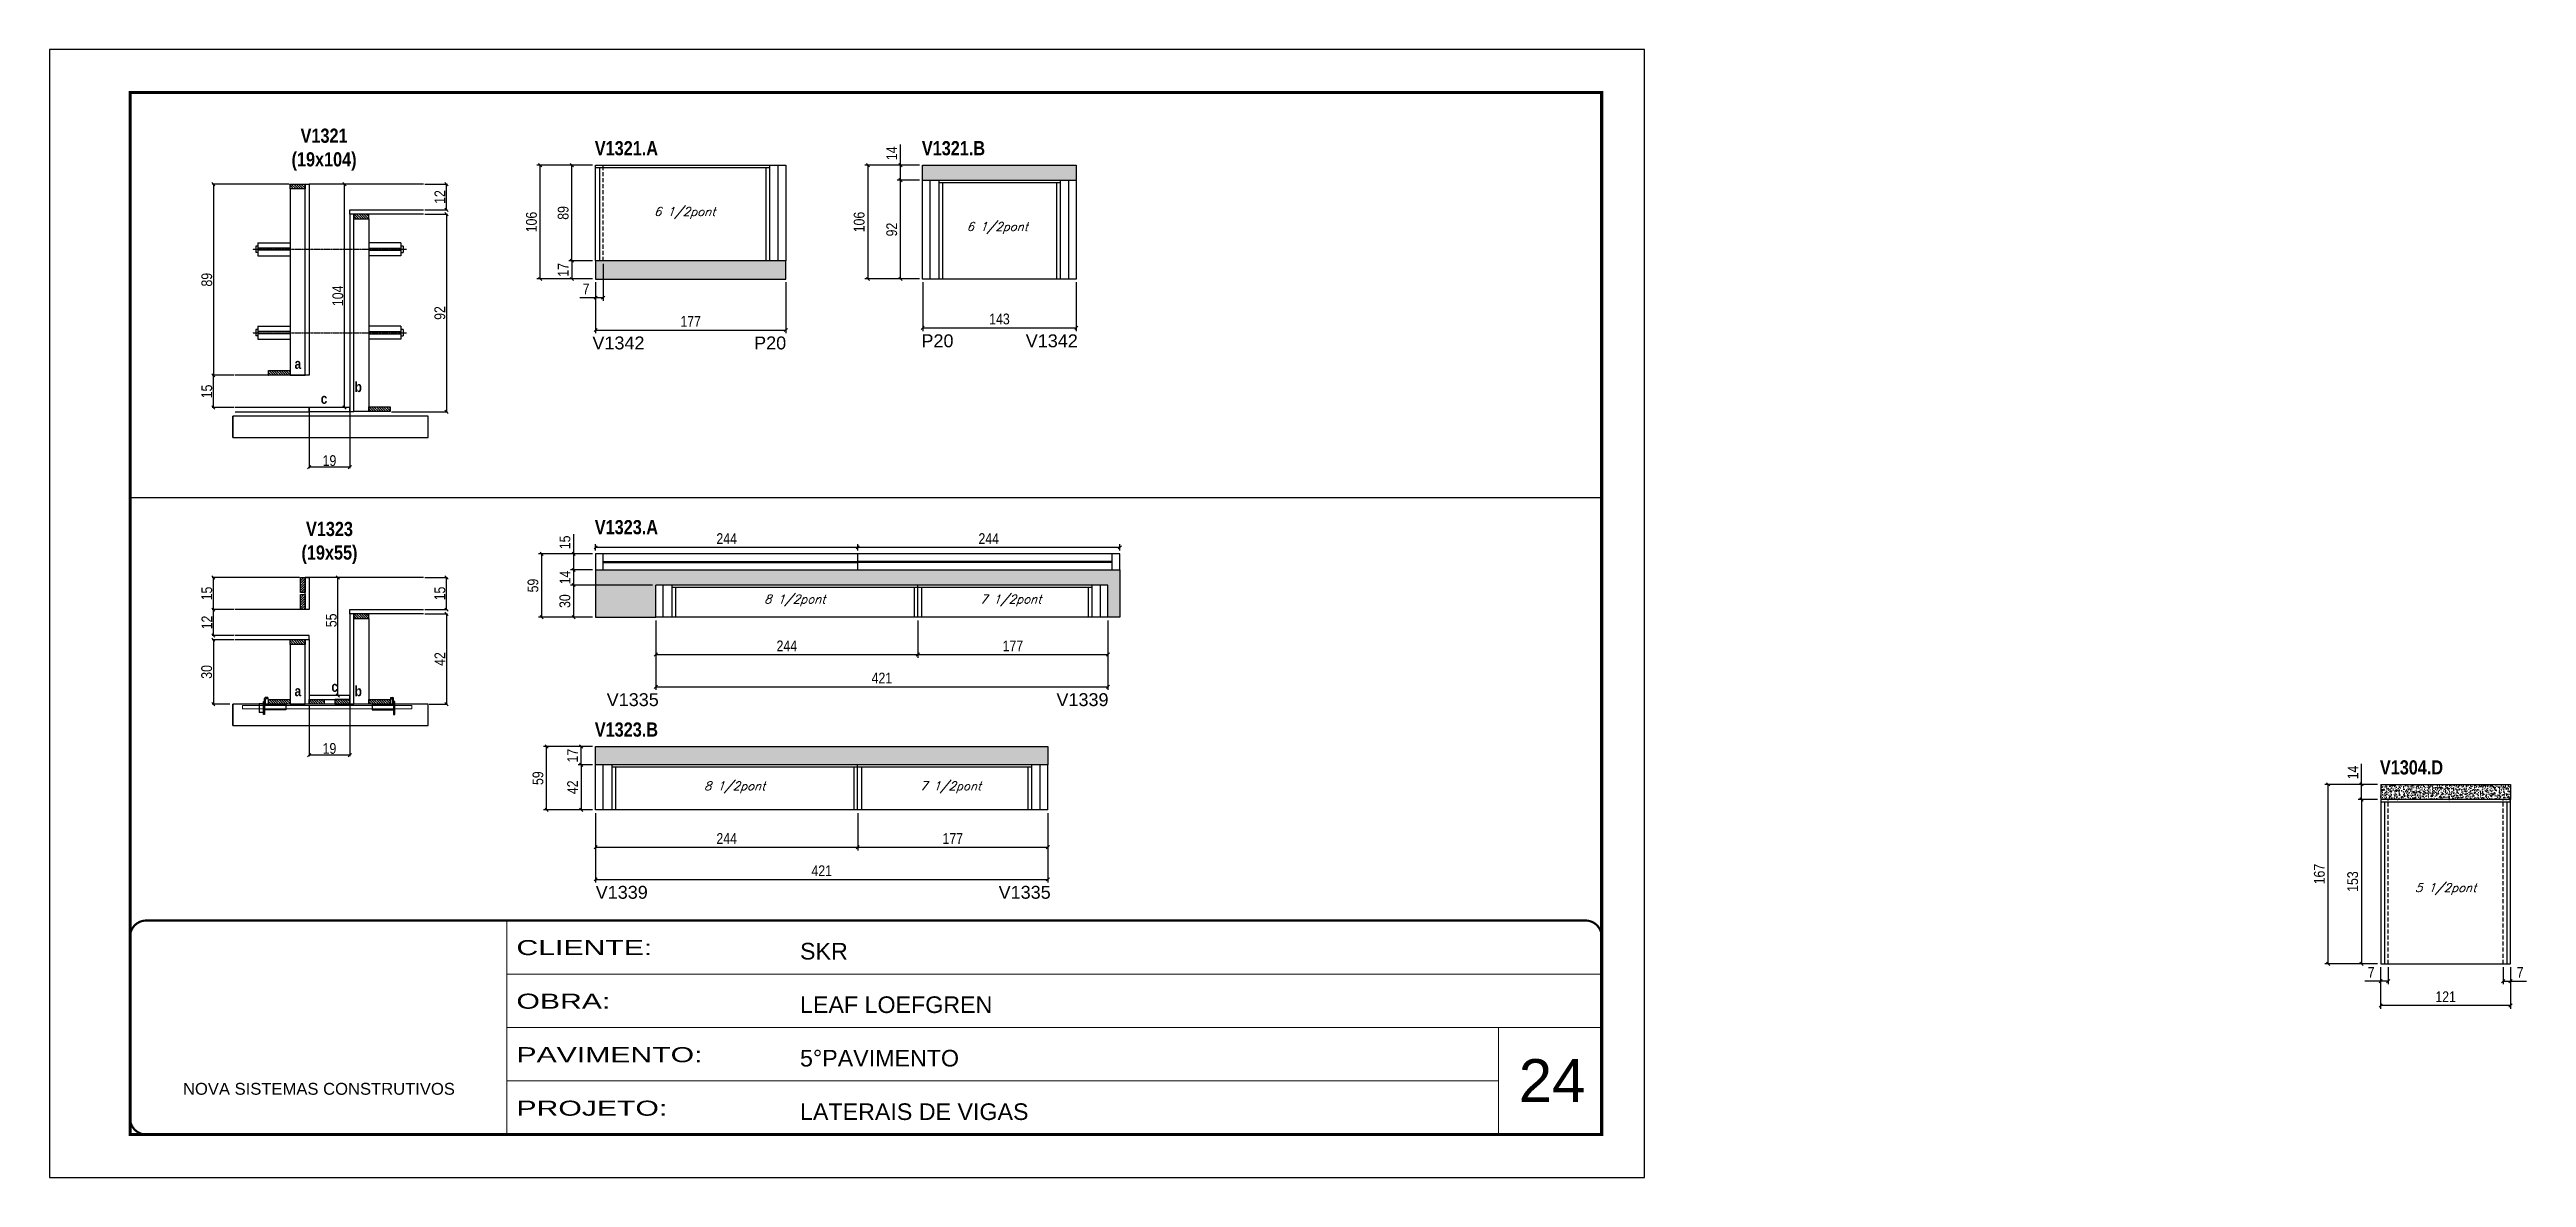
# Model space of a CAD drawing. Extents: x 3309 to 10384, y -2522 to 14608.
# Drawn here: x 8078 to 10384, y 7815 to 8865 of the extents above; entities that cross this region are included whole.
import ezdxf

# ---------------------------------------------------------------- set-up
doc = ezdxf.new("R2010")
doc.units = 0
for name, pattern in [('CONTINUO', [0]), ('DASHED', [0.75, 0.5, -0.25]), ('HIDDEN', [0.375, 0.25, -0.125])]:
    doc.linetypes.add(name, pattern=pattern)
for name, color, linetype in [('5', 5, 'Continuous'), ('barrote', 251, 'Continuous'), ('COTA', 241, 'Continuous'), ('detalhes', 4, 'Continuous'), ('NOMENCLATURA', 7, 'Continuous'), ('Painéis', 200, 'Continuous'), ('presilha', 1, 'Continuous'), ('SARR_2.2x10', 60, 'Continuous'), ('SARR_2.2x7', 40, 'Continuous'), ('SARR_3.5x7', 81, 'Continuous'), ('TENSOR', 3, 'Continuous'), ('texto', 7, 'Continuous')]:
    doc.layers.add(name, color=color, linetype=linetype)
for name, color, linetype, lineweight in [('CARIMBO', 255, 'Continuous', 9), ('CONCRETO', 251, 'Continuous', 25), ('Folhas', 255, 'Continuous', 9), ('SARRAFO DE PRESSAO', 251, 'DASHED', 9), ('SCO-___-LAJ', 2, 'Continuous', 0)]:
    doc.layers.add(name, color=color, linetype=linetype, lineweight=lineweight)
doc.layers.add('Laje_Perimetro', color=7, linetype='Continuous', plot=False)
doc.styles.add('ARIAL', font='arial.ttf')
doc.styles.add('COTA TECNICA', font='techl___.ttf', dxfattribs={"height": 10})
doc.styles.add('COTA TECNICA 2X', font='techl___.ttf', dxfattribs={"height": 10})
doc.styles.add('Romans', font='romans.shx')
doc.styles.get("Standard").update_dxf_attribs({"font": 'arial.ttf'})
doc.styles.add('TECNICA', font='techb___.ttf', dxfattribs={"height": 10})
doc.styles.add('Tecnologia', font='')
doc.styles.get('Tecnologia').set_extended_font_data('Forgotten Futurist')
doc.dimstyles.new('PAINEL', dxfattribs={"dimtxt": 10, "dimasz": 3, "dimexe": 3, "dimexo": 3, "dimgap": 3, "dimtad": 1, "dimdec": 1, "dimzin": 12, "dimdsep": 46, "dimtxsty": 'COTA TECNICA', "dimblk1": 'OBLIQUE', "dimblk2": 'OBLIQUE', "dimsah": 1, "dimcen": 0.9, "dimclrd": 4, "dimclre": 4, "dimclrt": 240, "dimadec": 1, "dimazin": 3, "dimtfac": 1, "dimtdec": 1, "dimtmove": 0, "dimatfit": 3, "dimfxl": 1, "dimtolj": 1, "dimtzin": 12, "dimarcsym": 0})
doc.dimstyles.new('SECAO', dxfattribs={"dimscale": 0.333333, "dimtxt": 5, "dimasz": 9, "dimexe": 3, "dimexo": 3, "dimgap": 3, "dimtad": 1, "dimdec": 1, "dimlfac": 0.5, "dimzin": 12, "dimdsep": 46, "dimtxsty": 'COTA TECNICA 2X', "dimblk1": 'OBLIQUE', "dimblk2": 'OBLIQUE', "dimsah": 1, "dimcen": 0.9, "dimclrd": 4, "dimclre": 4, "dimclrt": 240, "dimadec": 1, "dimazin": 3, "dimtfac": 1, "dimtdec": 1, "dimtmove": 0, "dimatfit": 3, "dimfxl": 1, "dimtolj": 1, "dimtzin": 12, "dimarcsym": 0})
pattern_1 = [(135, (41554.996, -115256.5343), (-1.122532015, -1.122532015), [])]

msp = doc.modelspace()

# ---------------------------------------------------------------- texts
at = {"layer": '5', "linetype": 'Continuous'}
for s, rotation, p in [('V1342', 359.99996, (8583.31, 8585.85)), ('P20', 359.99996, (8733.88, 8585.85)), ('P20', 0.00004, (8889.66, 8587.85, 0)), ('V1342', 0.00004, (8986.75, 8587.85, 0)), ('V1335', 0.00004, (8596.6, 8253.78, 0)), ('V1339', 0.00004, (9015.34, 8253.78, 0)), ('V1339', 359.99996, (8586.37, 8074.44, 0)), ('V1335', 359.99996, (8961.52, 8074.44, 0))]:
    msp.add_text(s, height=12, rotation=rotation, dxfattribs=at).set_placement(p)
at = {"layer": 'CARIMBO', "style": 'ARIAL'}
msp.add_text('24', height=40, dxfattribs=at).set_placement((9445.73, 7885.13))
at = {"layer": 'detalhes', "style": 'TECNICA'}
for s, p in [('a', (8305.98, 8567.72)), ('b', (8361.96, 8546.13)), ('c', (8330.35, 8535.18)), ('a', (8305.98, 8263)), ('c', (8340.28, 8267.11)), ('b', (8361.96, 8262.99))]:
    msp.add_text(s, height=9.6, dxfattribs=at).set_placement(p)
at = {"layer": 'NOMENCLATURA', "style": 'TECNICA'}
for s, p in [('V1321.A', (8585.54, 8766.55)), ('V1321.B', (8890.05, 8766.55)), ('V1323.A', (8585.54, 8413.78)), ('V1323.B', (8585.54, 8225.36, 0)), ('V1304.D', (10247.52, 8190.12))]:
    msp.add_text(s, height=13.2, dxfattribs=at).set_placement(p)
at = {"layer": 'NOMENCLATURA', "char_height": 13.2, "attachment_point": 2, "style": 'TECNICA'}
for s, insert in [('V1321\\P(19x104)', (8333.46, 8791.4)), ('V1323\\P(19x55)', (8338.49, 8425.33))]:
    msp.add_mtext_dynamic_manual_height_columns(s, width=300.2766, gutter_width=1, heights=[0], dxfattribs=dict(at, insert=insert))
at = {"layer": 'texto', "color": 2, "char_height": 8, "attachment_point": 5, "style": 'Romans'}
for s, insert in [('{\\Q19;\\C256;6 1/2pont}', (8669.26, 8712.86)), ('{\\Q19;\\C256;6 1/2pont}', (8960.27, 8698.86)), ('{\\Q19;\\C256;8 1/2pont}', (8771.76, 8352.06, 0)), ('{\\Q19;\\C256;7 1/2pont}', (8972.76, 8352.06, 0)), ('{\\Q19;\\C256;8 1/2pont}', (8715.76, 8178.17, 0)), ('{\\Q19;\\C256;7 1/2pont}', (8916.76, 8178.17, 0)), ('{\\Q19;\\C256;5 1/2pont}', (10308.74, 8083.43))]:
    msp.add_mtext(s, dxfattribs=dict(at, insert=insert))

# ---------------------------------------------------------------- blocks, each defined once
blk = doc.blocks.new('9999999999')
at = {"color": 30, "linetype": 'CONTINUO'}
for p, q in [((98564.6, 34230.2), (98564.6, 34429.4)), ((98564.6, 34379.6), (99584, 34379.6)), ((98564.6, 34329.8), (99488, 34329.8)), ((99584, 34329.8), (99488, 34329.8)), ((99488, 34329.8), (99488, 34230.2)), ((98564.6, 34280), (99488, 34280))]:
    blk.add_line(p, q, dxfattribs=at)
at = {"color": 30, "linetype": 'CONTINUO', "const_width": 2}
blk.add_lwpolyline([(99584, 34230.2), (99584, 34414.4, 0.414214), (99569, 34429.4), (98229, 34429.4, 0.414214), (98214, 34414.4), (98214, 34245.2, 0.414214), (98229, 34230.2), (99584, 34230.2)], format="xyb", dxfattribs=at)
at = {"layer": 'Folhas'}
blk.add_lwpolyline([(98139, 34190.2), (99624, 34190.2), (99624, 35240.2), (98139, 35240.2)], close=True, dxfattribs=at)
at = {"layer": 'Folhas', "color": 30, "const_width": 3}
blk.add_lwpolyline([(98214, 34230.2), (99584, 34230.2), (99584, 35200.2), (98214, 35200.2)], close=True, dxfattribs=at)
at = {"color": 7, "linetype": 'Continuous', "ltscale": 5, "style": 'ARIAL'}
for s, height, p in [('SKR', 15.48, (98837.7, 34393.1)), ('LEAF LOEFGREN', 15.483, (98837.7, 34343.3)), ('5°PAVIMENTO', 15.483, (98837.7, 34293.5)), ('NOVA SISTEMAS CONSTRUTIVOS', 11.059, (98263.2, 34267.2)), ('LATERAIS DE VIGAS', 15.483, (98837.7, 34243.7))]:
    blk.add_text(s, height=height, dxfattribs=at).set_placement(p)
at = {"layer": 'Folhas', "color": 7, "style": 'Tecnologia', "width": 1.5}
for s, p in [('CLIENTE:', (98573.7, 34397.2)), ('OBRA:', (98573.7, 34347.3)), ('PAVIMENTO:', (98573.7, 34297.5)), ('PROJETO:', (98573.7, 34247.7))]:
    blk.add_text(s, height=14, dxfattribs=at).set_placement(p)
blk = doc.blocks.new('_Oblique')
at = {"color": 0, "linetype": 'ByBlock', "lineweight": -2}
blk.add_line((-0.5, -0.5), (0.5, 0.5), dxfattribs=at)
blk = doc.blocks.new('*D597')
at = {"layer": 'COTA', "color": 4, "lineweight": -2, "transparency": 16777216}
for p, q in [((8319.5, 8527.1), (8319.5, 8475.2)), ((8357.5, 8527.1), (8357.5, 8475.2)), ((8357.5, 8476.2), (8319.5, 8476.2))]:
    blk.add_line(p, q, dxfattribs=at)
at = {"layer": 'Defpoints', "color": 0, "transparency": 16777216}
for p in [(8319.5, 8528.1), (8357.5, 8528.1), (8319.5, 8476.2)]:
    blk.add_point(p, dxfattribs=at)
at = {"layer": 'COTA', "color": 4, "lineweight": -2, "transparency": 16777216, "xscale": 3, "yscale": 3, "zscale": 3, "rotation": 180}
blk.add_blockref('_Oblique', (8319.5, 8476.2), dxfattribs=at)
at = {"layer": 'COTA', "color": 4, "lineweight": -2, "transparency": 16777216, "xscale": 3, "yscale": 3, "zscale": 3}
blk.add_blockref('_Oblique', (8357.5, 8476.2), dxfattribs=at)
at = {"layer": 'COTA', "color": 240, "transparency": 16777216, "insert": (8338.5, 8482.3), "char_height": 10, "attachment_point": 5, "style": 'COTA TECNICA 2X'}
blk.add_mtext('\\A1;19', dxfattribs=at)
blk = doc.blocks.new('*D598')
at = {"layer": 'COTA', "color": 4, "lineweight": -2, "transparency": 16777216}
for p, q in [((8300.9, 8739.7), (8229.4, 8739.7)), ((8230.4, 8739.7), (8230.4, 8561.7)), ((8249.8, 8561.7), (8229.4, 8561.7))]:
    blk.add_line(p, q, dxfattribs=at)
at = {"layer": 'Defpoints', "color": 0, "transparency": 16777216}
for p in [(8301.9, 8739.7), (8230.4, 8561.7), (8250.8, 8561.7, 0)]:
    blk.add_point(p, dxfattribs=at)
at = {"layer": 'COTA', "color": 4, "lineweight": -2, "transparency": 16777216, "xscale": 3, "yscale": 3, "zscale": 3}
for p, rotation in [((8230.4, 8739.7), 90), ((8230.4, 8561.7), 270)]:
    blk.add_blockref('_Oblique', p, dxfattribs=dict(at, rotation=rotation))
at = {"layer": 'COTA', "color": 240, "transparency": 16777216, "insert": (8224.3, 8650.7), "char_height": 10, "attachment_point": 5, "rotation": 90, "style": 'COTA TECNICA 2X'}
blk.add_mtext('\\A1;89', dxfattribs=at)
blk = doc.blocks.new('*D599')
at = {"layer": 'COTA', "color": 4, "lineweight": -2, "transparency": 16777216}
for p, q in [((8427.2, 8711.7), (8448.4, 8711.7)), ((8447.4, 8711.7), (8447.4, 8527.7)), ((8396.1, 8527.7), (8448.4, 8527.7))]:
    blk.add_line(p, q, dxfattribs=at)
at = {"layer": 'Defpoints', "color": 0, "transparency": 16777216}
for p in [(8426.2, 8711.7), (8395.1, 8527.7, 0), (8447.4, 8527.7)]:
    blk.add_point(p, dxfattribs=at)
at = {"layer": 'COTA', "color": 4, "lineweight": -2, "transparency": 16777216, "xscale": 3, "yscale": 3, "zscale": 3}
for p, rotation in [((8447.4, 8711.7), 90), ((8447.4, 8527.7), 270)]:
    blk.add_blockref('_Oblique', p, dxfattribs=dict(at, rotation=rotation))
at = {"layer": 'COTA', "color": 240, "transparency": 16777216, "insert": (8441.3, 8619.7), "char_height": 10, "attachment_point": 5, "rotation": 90, "style": 'COTA TECNICA 2X'}
blk.add_mtext('\\A1;92', dxfattribs=at)
blk = doc.blocks.new('*D600')
at = {"layer": 'COTA', "color": 4, "lineweight": -2, "transparency": 16777216}
for p, q in [((8356.5, 8739.7), (8351.4, 8739.7)), ((8352.4, 8531.7), (8352.4, 8739.7)), ((8356.5, 8531.7), (8351.4, 8531.7))]:
    blk.add_line(p, q, dxfattribs=at)
at = {"layer": 'Defpoints', "color": 0, "transparency": 16777216}
for p in [(8352.4, 8739.7), (8357.5, 8739.7), (8357.5, 8531.7)]:
    blk.add_point(p, dxfattribs=at)
at = {"layer": 'COTA', "color": 4, "lineweight": -2, "transparency": 16777216, "xscale": 3, "yscale": 3, "zscale": 3}
for p, rotation in [((8352.4, 8739.7), 90), ((8352.4, 8531.7), 270)]:
    blk.add_blockref('_Oblique', p, dxfattribs=dict(at, rotation=rotation))
at = {"layer": 'COTA', "color": 240, "transparency": 16777216, "insert": (8346.3, 8635.7), "char_height": 10, "attachment_point": 5, "rotation": 90, "style": 'COTA TECNICA 2X'}
blk.add_mtext('\\A1;104', dxfattribs=at)
blk = doc.blocks.new('*D601')
at = {"layer": 'COTA', "color": 4, "lineweight": -2, "transparency": 16777216}
for p, q in [((8427.2, 8739.7), (8448.4, 8739.7)), ((8447.4, 8715.7), (8447.4, 8739.7)), ((8427.2, 8715.7), (8448.4, 8715.7))]:
    blk.add_line(p, q, dxfattribs=at)
at = {"layer": 'Defpoints', "color": 0, "transparency": 16777216}
for p in [(8426.2, 8739.7), (8447.4, 8739.7), (8426.2, 8715.7)]:
    blk.add_point(p, dxfattribs=at)
at = {"layer": 'COTA', "color": 4, "lineweight": -2, "transparency": 16777216, "xscale": 3, "yscale": 3, "zscale": 3}
for p, rotation in [((8447.4, 8739.7), 90), ((8447.4, 8715.7), 270)]:
    blk.add_blockref('_Oblique', p, dxfattribs=dict(at, rotation=rotation))
at = {"layer": 'COTA', "color": 240, "transparency": 16777216, "insert": (8441.3, 8727.7), "char_height": 10, "attachment_point": 5, "rotation": 90, "style": 'COTA TECNICA 2X'}
blk.add_mtext('\\A1;12', dxfattribs=at)
blk = doc.blocks.new('*D602')
at = {"layer": 'COTA', "color": 4, "lineweight": -2, "transparency": 16777216}
for p, q in [((8249.8, 8561.7), (8229.4, 8561.7)), ((8230.4, 8531.7), (8230.4, 8561.7)), ((8249.8, 8531.7), (8229.4, 8531.7))]:
    blk.add_line(p, q, dxfattribs=at)
at = {"layer": 'Defpoints', "color": 0, "transparency": 16777216}
for p in [(8230.4, 8561.7), (8250.8, 8561.7), (8250.8, 8531.7)]:
    blk.add_point(p, dxfattribs=at)
at = {"layer": 'COTA', "color": 4, "lineweight": -2, "transparency": 16777216, "xscale": 3, "yscale": 3, "zscale": 3}
for p, rotation in [((8230.4, 8561.7), 90), ((8230.4, 8531.7), 270)]:
    blk.add_blockref('_Oblique', p, dxfattribs=dict(at, rotation=rotation))
at = {"layer": 'COTA', "color": 240, "transparency": 16777216, "insert": (8224.3, 8546.7), "char_height": 10, "attachment_point": 5, "rotation": 90, "style": 'COTA TECNICA 2X'}
blk.add_mtext('\\A1;15', dxfattribs=at)
blk = doc.blocks.new('*D603')
at = {"layer": 'COTA', "color": 4, "lineweight": -2, "transparency": 16777216}
for p, q in [((8586.3, 8648.4), (8586.3, 8600.9)), ((8763.3, 8648.4), (8763.3, 8600.9)), ((8586.3, 8603.9), (8763.3, 8603.9))]:
    blk.add_line(p, q, dxfattribs=at)
at = {"layer": 'Defpoints', "color": 0, "transparency": 16777216}
for p in [(8586.3, 8651.4, 0), (8763.3, 8651.4), (8763.3, 8603.9)]:
    blk.add_point(p, dxfattribs=at)
at = {"layer": 'COTA', "color": 4, "lineweight": -2, "transparency": 16777216, "xscale": 3, "yscale": 3, "zscale": 3, "rotation": 180}
blk.add_blockref('_Oblique', (8586.3, 8603.9), dxfattribs=at)
at = {"layer": 'COTA', "color": 4, "lineweight": -2, "transparency": 16777216, "xscale": 3, "yscale": 3, "zscale": 3}
blk.add_blockref('_Oblique', (8763.3, 8603.9), dxfattribs=at)
at = {"layer": 'COTA', "color": 240, "transparency": 16777216, "insert": (8674.8, 8611.9), "char_height": 10, "attachment_point": 5, "style": 'COTA TECNICA'}
blk.add_mtext('\\A1;177', dxfattribs=at)
blk = doc.blocks.new('*D604')
at = {"layer": 'COTA', "color": 4, "lineweight": -2, "transparency": 16777216}
for p, q in [((8583.3, 8757.4), (8561.2, 8757.4)), ((8564.2, 8668.4), (8564.2, 8757.4)), ((8583.3, 8668.4), (8561.2, 8668.4))]:
    blk.add_line(p, q, dxfattribs=at)
at = {"layer": 'Defpoints', "color": 0, "transparency": 16777216}
for p in [(8564.2, 8757.4), (8586.3, 8757.4), (8586.3, 8668.4)]:
    blk.add_point(p, dxfattribs=at)
at = {"layer": 'COTA', "color": 4, "lineweight": -2, "transparency": 16777216, "xscale": 3, "yscale": 3, "zscale": 3}
for p, rotation in [((8564.2, 8757.4), 90), ((8564.2, 8668.4), 270)]:
    blk.add_blockref('_Oblique', p, dxfattribs=dict(at, rotation=rotation))
at = {"layer": 'COTA', "color": 240, "transparency": 16777216, "insert": (8556.1, 8712.9), "char_height": 10, "attachment_point": 5, "rotation": 90, "style": 'COTA TECNICA'}
blk.add_mtext('\\A1;89', dxfattribs=at)
blk = doc.blocks.new('*D605')
at = {"layer": 'COTA', "color": 4, "lineweight": -2, "transparency": 16777216}
for p, q in [((8583.3, 8668.4), (8561.2, 8668.4)), ((8583.3, 8651.4), (8561.2, 8651.4)), ((8564.2, 8668.4), (8564.2, 8651.4))]:
    blk.add_line(p, q, dxfattribs=at)
at = {"layer": 'Defpoints', "color": 0, "transparency": 16777216}
for p in [(8564.2, 8651.4), (8586.3, 8668.4), (8586.3, 8651.4)]:
    blk.add_point(p, dxfattribs=at)
at = {"layer": 'COTA', "color": 4, "lineweight": -2, "transparency": 16777216, "xscale": 3, "yscale": 3, "zscale": 3}
for p, rotation in [((8564.2, 8668.4), 90), ((8564.2, 8651.4), 270)]:
    blk.add_blockref('_Oblique', p, dxfattribs=dict(at, rotation=rotation))
at = {"layer": 'COTA', "color": 240, "transparency": 16777216, "insert": (8556.1, 8659.9), "char_height": 10, "attachment_point": 5, "rotation": 90, "style": 'COTA TECNICA'}
blk.add_mtext('\\A1;17', dxfattribs=at)
blk = doc.blocks.new('*D606')
at = {"layer": 'COTA', "color": 4, "lineweight": -2, "transparency": 16777216}
for p, q in [((8586.3, 8648.4), (8586.3, 8631)), ((8593.3, 8665.4), (8593.3, 8631)), ((8586.3, 8634), (8571.5, 8634)), ((8593.3, 8634), (8586.3, 8634))]:
    blk.add_line(p, q, dxfattribs=at)
at = {"layer": 'Defpoints', "color": 0, "transparency": 16777216}
for p in [(8586.3, 8651.4), (8593.3, 8668.4), (8586.3, 8634)]:
    blk.add_point(p, dxfattribs=at)
at = {"layer": 'COTA', "color": 4, "lineweight": -2, "transparency": 16777216, "xscale": 3, "yscale": 3, "zscale": 3, "rotation": 180}
blk.add_blockref('_Oblique', (8586.3, 8634), dxfattribs=at)
at = {"layer": 'COTA', "color": 4, "lineweight": -2, "transparency": 16777216, "xscale": 3, "yscale": 3, "zscale": 3}
blk.add_blockref('_Oblique', (8593.3, 8634), dxfattribs=at)
at = {"layer": 'COTA', "color": 240, "transparency": 16777216, "insert": (8577.4, 8642.1), "char_height": 10, "attachment_point": 5, "style": 'COTA TECNICA'}
blk.add_mtext('\\A1;7', dxfattribs=at)
blk = doc.blocks.new('*D613')
at = {"layer": 'COTA', "color": 4, "lineweight": -2, "transparency": 16777216}
for p, q in [((8887.8, 8743.4), (8867.1, 8743.4)), ((8870.1, 8651.4), (8870.1, 8743.4)), ((8887.8, 8651.4), (8867.1, 8651.4))]:
    blk.add_line(p, q, dxfattribs=at)
at = {"layer": 'Defpoints', "color": 0, "transparency": 16777216}
for p in [(8870.1, 8743.4), (8890.8, 8743.4), (8890.8, 8651.4)]:
    blk.add_point(p, dxfattribs=at)
at = {"layer": 'COTA', "color": 4, "lineweight": -2, "transparency": 16777216, "xscale": 3, "yscale": 3, "zscale": 3}
for p, rotation in [((8870.1, 8743.4), 90), ((8870.1, 8651.4), 270)]:
    blk.add_blockref('_Oblique', p, dxfattribs=dict(at, rotation=rotation))
at = {"layer": 'COTA', "color": 240, "transparency": 16777216, "insert": (8862, 8697.4), "char_height": 10, "attachment_point": 5, "rotation": 90, "style": 'COTA TECNICA'}
blk.add_mtext('\\A1;92', dxfattribs=at)
blk = doc.blocks.new('*D614')
at = {"layer": 'COTA', "color": 4, "lineweight": -2, "transparency": 16777216}
for p, q in [((8890.8, 8648.4), (8890.8, 8602.9)), ((9033.8, 8648.4), (9033.8, 8602.9)), ((8890.8, 8605.9), (9033.8, 8605.9))]:
    blk.add_line(p, q, dxfattribs=at)
at = {"layer": 'Defpoints', "color": 0, "transparency": 16777216}
for p in [(8890.8, 8651.4), (9033.8, 8651.4), (9033.8, 8605.9)]:
    blk.add_point(p, dxfattribs=at)
at = {"layer": 'COTA', "color": 4, "lineweight": -2, "transparency": 16777216, "xscale": 3, "yscale": 3, "zscale": 3, "rotation": 180}
blk.add_blockref('_Oblique', (8890.8, 8605.9), dxfattribs=at)
at = {"layer": 'COTA', "color": 4, "lineweight": -2, "transparency": 16777216, "xscale": 3, "yscale": 3, "zscale": 3}
blk.add_blockref('_Oblique', (9033.8, 8605.9), dxfattribs=at)
at = {"layer": 'COTA', "color": 240, "transparency": 16777216, "insert": (8962.3, 8614.1), "char_height": 10, "attachment_point": 5, "style": 'COTA TECNICA'}
blk.add_mtext('\\A1;143', dxfattribs=at)
blk = doc.blocks.new('*D615')
at = {"layer": 'COTA', "color": 4, "lineweight": -2, "transparency": 16777216}
for p, q in [((8870.1, 8757.4), (8870.1, 8776.5)), ((8887.8, 8757.4), (8867.1, 8757.4)), ((8887.8, 8743.4), (8867.1, 8743.4)), ((8870.1, 8743.4), (8870.1, 8757.4))]:
    blk.add_line(p, q, dxfattribs=at)
at = {"layer": 'Defpoints', "color": 0, "transparency": 16777216}
for p in [(8870.1, 8757.4), (8890.8, 8757.4), (8890.8, 8743.4)]:
    blk.add_point(p, dxfattribs=at)
at = {"layer": 'COTA', "color": 4, "lineweight": -2, "transparency": 16777216, "xscale": 3, "yscale": 3, "zscale": 3}
for p, rotation in [((8870.1, 8757.4), 90), ((8870.1, 8743.4), 270)]:
    blk.add_blockref('_Oblique', p, dxfattribs=dict(at, rotation=rotation))
at = {"layer": 'COTA', "color": 240, "transparency": 16777216, "insert": (8862, 8768.4), "char_height": 10, "attachment_point": 5, "rotation": 90, "style": 'COTA TECNICA'}
blk.add_mtext('\\A1;14', dxfattribs=at)
blk = doc.blocks.new('*D616')
at = {"layer": 'COTA', "color": 4, "lineweight": -2, "transparency": 16777216}
for p, q in [((8887.8, 8757.4), (8836.9, 8757.4)), ((8839.9, 8651.4), (8839.9, 8757.4)), ((8887.8, 8651.4), (8836.9, 8651.4))]:
    blk.add_line(p, q, dxfattribs=at)
at = {"layer": 'Defpoints', "color": 0, "transparency": 16777216}
for p in [(8839.9, 8757.4), (8890.8, 8757.4), (8890.8, 8651.4)]:
    blk.add_point(p, dxfattribs=at)
at = {"layer": 'COTA', "color": 4, "lineweight": -2, "transparency": 16777216, "xscale": 3, "yscale": 3, "zscale": 3}
for p, rotation in [((8839.9, 8757.4), 90), ((8839.9, 8651.4), 270)]:
    blk.add_blockref('_Oblique', p, dxfattribs=dict(at, rotation=rotation))
at = {"layer": 'COTA', "color": 240, "transparency": 16777216, "insert": (8831.7, 8704.4), "char_height": 10, "attachment_point": 5, "rotation": 90, "style": 'COTA TECNICA'}
blk.add_mtext('\\A1;106', dxfattribs=at)
blk = doc.blocks.new('*D617')
at = {"layer": 'COTA', "color": 4, "lineweight": -2, "transparency": 16777216}
for p, q in [((8583.3, 8757.4), (8531.7, 8757.4)), ((8534.7, 8651.4), (8534.7, 8757.4)), ((8583.3, 8651.4), (8531.7, 8651.4))]:
    blk.add_line(p, q, dxfattribs=at)
at = {"layer": 'Defpoints', "color": 0, "transparency": 16777216}
for p in [(8534.7, 8757.4), (8586.3, 8757.4), (8586.3, 8651.4)]:
    blk.add_point(p, dxfattribs=at)
at = {"layer": 'COTA', "color": 4, "lineweight": -2, "transparency": 16777216, "xscale": 3, "yscale": 3, "zscale": 3}
for p, rotation in [((8534.7, 8757.4), 90), ((8534.7, 8651.4), 270)]:
    blk.add_blockref('_Oblique', p, dxfattribs=dict(at, rotation=rotation))
at = {"layer": 'COTA', "color": 240, "transparency": 16777216, "insert": (8526.6, 8704.4), "char_height": 10, "attachment_point": 5, "rotation": 90, "style": 'COTA TECNICA'}
blk.add_mtext('\\A1;106', dxfattribs=at)
blk = doc.blocks.new('*D618')
at = {"layer": 'COTA', "color": 4, "lineweight": -2, "transparency": 16777216}
for p, q in [((8319.5, 8254.6), (8319.5, 8207.2)), ((8357.5, 8254.6), (8357.5, 8207.2)), ((8357.5, 8208.2), (8319.5, 8208.2))]:
    blk.add_line(p, q, dxfattribs=at)
at = {"layer": 'Defpoints', "color": 0, "transparency": 16777216}
for p in [(8319.5, 8255.6), (8357.5, 8255.6), (8319.5, 8208.2)]:
    blk.add_point(p, dxfattribs=at)
at = {"layer": 'COTA', "color": 4, "lineweight": -2, "transparency": 16777216, "xscale": 3, "yscale": 3, "zscale": 3, "rotation": 180}
blk.add_blockref('_Oblique', (8319.5, 8208.2), dxfattribs=at)
at = {"layer": 'COTA', "color": 4, "lineweight": -2, "transparency": 16777216, "xscale": 3, "yscale": 3, "zscale": 3}
blk.add_blockref('_Oblique', (8357.5, 8208.2), dxfattribs=at)
at = {"layer": 'COTA', "color": 240, "transparency": 16777216, "insert": (8338.5, 8214.3), "char_height": 10, "attachment_point": 5, "style": 'COTA TECNICA 2X'}
blk.add_mtext('\\A1;19', dxfattribs=at)
blk = doc.blocks.new('PRESILHA METÁLICA 1')
at = {"layer": 'presilha'}
for p, q in [((0, 13), (6, 13)), ((0, 13), (0, 0)), ((6, 0), (0, 0)), ((6, 15.5), (7.5, 15.5)), ((6, -2.5), (6, 15.5)), ((6, 13), (6, 0)), ((7.5, 10.6), (7.5, 19.9)), ((7.5, 15.5), (7.5, -2.5)), ((37.5, 4.1), (7.5, 4.1)), ((12, 21), (8.6, 21)), ((9, 11.6), (9, 18.9)), ((12, 19.5), (9.6, 19.5)), ((37.5, 11), (9.6, 11)), ((12, 21), (12, 19.5)), ((37.5, 11), (37.5, 4.1)), ((7.5, -2.5), (6, -2.5))]:
    blk.add_line(p, q, dxfattribs=at)
for centre, radius, start, end in [((8.6, 19.9), 1.14, 90, 180), ((9.6, 18.9), 0.57, 90, 180), ((9.6, 11.6), 0.57, 180, 270)]:
    blk.add_arc(centre, radius, start, end, dxfattribs=at)
blk = doc.blocks.new('PRESILHA METÁLICA 2')
at = {"layer": 'presilha'}
for p, q in [((-30.8, 13.5), (-30.8, 6.6)), ((-30.8, 13.5), (-2.8, 13.5)), ((-30.8, 6.6), (-0.8, 6.6)), ((-5.2, 23.5), (-5.2, 22)), ((-5.2, 23.5), (-1.9, 23.5)), ((-5.2, 22), (-2.8, 22)), ((-2.2, 14.1), (-2.2, 21.4)), ((0.8, 18), (-0.8, 18)), ((-0.8, 18), (-0.8, 0)), ((-0.8, 0), (0.8, 0)), ((-0.8, 14.6), (-0.8, 22.4)), ((0.8, 0), (0.8, 18))]:
    blk.add_line(p, q, dxfattribs=at)
for centre, radius, start, end in [((-2.8, 21.4), 0.57, 0, 90), ((-2.8, 14.1), 0.57, 270, 0), ((-1.9, 22.4), 1.14, 0, 90)]:
    blk.add_arc(centre, radius, start, end, dxfattribs=at)
blk = doc.blocks.new('*D619')
at = {"layer": 'COTA', "color": 4, "lineweight": -2, "transparency": 16777216}
for p, q in [((8249.8, 8315.6), (8229.4, 8315.6)), ((8230.4, 8315.6), (8230.4, 8255.6)), ((8245.6, 8255.6), (8229.4, 8255.6))]:
    blk.add_line(p, q, dxfattribs=at)
at = {"layer": 'Defpoints', "color": 0, "transparency": 16777216}
for p in [(8250.8, 8315.6), (8230.4, 8255.6), (8246.6, 8255.6)]:
    blk.add_point(p, dxfattribs=at)
at = {"layer": 'COTA', "color": 4, "lineweight": -2, "transparency": 16777216, "xscale": 3, "yscale": 3, "zscale": 3}
for p, rotation in [((8230.4, 8315.6), 90), ((8230.4, 8255.6), 270)]:
    blk.add_blockref('_Oblique', p, dxfattribs=dict(at, rotation=rotation))
at = {"layer": 'COTA', "color": 240, "transparency": 16777216, "insert": (8224.2, 8285.6), "char_height": 10, "attachment_point": 5, "rotation": 90, "style": 'COTA TECNICA 2X'}
blk.add_mtext('\\A1;30', dxfattribs=at)
blk = doc.blocks.new('*D620')
at = {"layer": 'COTA', "color": 4, "lineweight": -2, "transparency": 16777216}
for p, q in [((8427.2, 8339.6), (8448.4, 8339.6)), ((8447.4, 8339.6), (8447.4, 8255.6)), ((8431.3, 8255.6), (8448.4, 8255.6))]:
    blk.add_line(p, q, dxfattribs=at)
at = {"layer": 'Defpoints', "color": 0, "transparency": 16777216}
for p in [(8426.2, 8339.6), (8430.3, 8255.6), (8447.4, 8255.6)]:
    blk.add_point(p, dxfattribs=at)
at = {"layer": 'COTA', "color": 4, "lineweight": -2, "transparency": 16777216, "xscale": 3, "yscale": 3, "zscale": 3}
for p, rotation in [((8447.4, 8339.6), 90), ((8447.4, 8255.6), 270)]:
    blk.add_blockref('_Oblique', p, dxfattribs=dict(at, rotation=rotation))
at = {"layer": 'COTA', "color": 240, "transparency": 16777216, "insert": (8441.3, 8297.6), "char_height": 10, "attachment_point": 5, "rotation": 90, "style": 'COTA TECNICA 2X'}
blk.add_mtext('\\A1;42', dxfattribs=at)
blk = doc.blocks.new('*D621')
at = {"layer": 'COTA', "color": 4, "lineweight": -2, "transparency": 16777216}
for p, q in [((8356.5, 8373.6), (8345.3, 8373.6)), ((8346.3, 8263.6), (8346.3, 8373.6)), ((8356.5, 8263.6), (8345.3, 8263.6))]:
    blk.add_line(p, q, dxfattribs=at)
at = {"layer": 'Defpoints', "color": 0, "transparency": 16777216}
for p in [(8346.3, 8373.6), (8357.5, 8373.6), (8357.5, 8263.6)]:
    blk.add_point(p, dxfattribs=at)
at = {"layer": 'COTA', "color": 4, "lineweight": -2, "transparency": 16777216, "xscale": 3, "yscale": 3, "zscale": 3}
for p, rotation in [((8346.3, 8373.6), 90), ((8346.3, 8263.6), 270)]:
    blk.add_blockref('_Oblique', p, dxfattribs=dict(at, rotation=rotation))
at = {"layer": 'COTA', "color": 240, "transparency": 16777216, "insert": (8340.2, 8333.6), "char_height": 10, "attachment_point": 5, "rotation": 90, "style": 'COTA TECNICA 2X'}
blk.add_mtext('\\A1;55', dxfattribs=at)
blk = doc.blocks.new('*D622')
at = {"layer": 'COTA', "color": 4, "lineweight": -2, "transparency": 16777216}
for p, q in [((8427.2, 8373.6), (8448.4, 8373.6)), ((8447.4, 8343.6), (8447.4, 8373.6)), ((8427.2, 8343.6), (8448.4, 8343.6))]:
    blk.add_line(p, q, dxfattribs=at)
at = {"layer": 'Defpoints', "color": 0, "transparency": 16777216}
for p in [(8426.2, 8373.6), (8447.4, 8373.6), (8426.2, 8343.6)]:
    blk.add_point(p, dxfattribs=at)
at = {"layer": 'COTA', "color": 4, "lineweight": -2, "transparency": 16777216, "xscale": 3, "yscale": 3, "zscale": 3}
for p, rotation in [((8447.4, 8373.6), 90), ((8447.4, 8343.6), 270)]:
    blk.add_blockref('_Oblique', p, dxfattribs=dict(at, rotation=rotation))
at = {"layer": 'COTA', "color": 240, "transparency": 16777216, "insert": (8441.3, 8358.6), "char_height": 10, "attachment_point": 5, "rotation": 90, "style": 'COTA TECNICA 2X'}
blk.add_mtext('\\A1;15', dxfattribs=at)
blk = doc.blocks.new('*D623')
at = {"layer": 'COTA', "color": 4, "lineweight": -2, "transparency": 16777216}
for p, q in [((8249.8, 8343.6), (8229.4, 8343.6)), ((8230.4, 8319.6), (8230.4, 8343.6)), ((8249.8, 8319.6), (8229.4, 8319.6))]:
    blk.add_line(p, q, dxfattribs=at)
at = {"layer": 'Defpoints', "color": 0, "transparency": 16777216}
for p in [(8230.4, 8343.6), (8250.8, 8343.6), (8250.8, 8319.6)]:
    blk.add_point(p, dxfattribs=at)
at = {"layer": 'COTA', "color": 4, "lineweight": -2, "transparency": 16777216, "xscale": 3, "yscale": 3, "zscale": 3}
for p, rotation in [((8230.4, 8343.6), 90), ((8230.4, 8319.6), 270)]:
    blk.add_blockref('_Oblique', p, dxfattribs=dict(at, rotation=rotation))
at = {"layer": 'COTA', "color": 240, "transparency": 16777216, "insert": (8224.4, 8331.6), "char_height": 10, "attachment_point": 5, "rotation": 90, "style": 'COTA TECNICA 2X'}
blk.add_mtext('\\A1;12', dxfattribs=at)
blk = doc.blocks.new('*D624')
at = {"layer": 'COTA', "color": 4, "lineweight": -2, "transparency": 16777216}
for p, q in [((8310.5, 8373.6), (8229.4, 8373.6)), ((8230.4, 8343.6), (8230.4, 8373.6)), ((8249.8, 8343.6), (8229.4, 8343.6))]:
    blk.add_line(p, q, dxfattribs=at)
at = {"layer": 'Defpoints', "color": 0, "transparency": 16777216}
for p in [(8230.4, 8373.6), (8311.5, 8373.6), (8250.8, 8343.6)]:
    blk.add_point(p, dxfattribs=at)
at = {"layer": 'COTA', "color": 4, "lineweight": -2, "transparency": 16777216, "xscale": 3, "yscale": 3, "zscale": 3}
for p, rotation in [((8230.4, 8373.6), 90), ((8230.4, 8343.6), 270)]:
    blk.add_blockref('_Oblique', p, dxfattribs=dict(at, rotation=rotation))
at = {"layer": 'COTA', "color": 240, "transparency": 16777216, "insert": (8224.3, 8358.6), "char_height": 10, "attachment_point": 5, "rotation": 90, "style": 'COTA TECNICA 2X'}
blk.add_mtext('\\A1;15', dxfattribs=at)
blk = doc.blocks.new('*D625')
at = {"layer": 'COTA', "color": 4, "lineweight": -2, "transparency": 16777216}
for p, q in [((8642.3, 8333.5), (8642.3, 8298.8)), ((8886.3, 8333.5), (8886.3, 8298.8)), ((8642.3, 8301.8), (8886.3, 8301.8))]:
    blk.add_line(p, q, dxfattribs=at)
at = {"layer": 'Defpoints', "color": 0, "transparency": 16777216}
for p in [(8642.3, 8336.5), (8886.3, 8336.5), (8886.3, 8301.8)]:
    blk.add_point(p, dxfattribs=at)
at = {"layer": 'COTA', "color": 4, "lineweight": -2, "transparency": 16777216, "xscale": 3, "yscale": 3, "zscale": 3, "rotation": 180}
blk.add_blockref('_Oblique', (8642.3, 8301.8), dxfattribs=at)
at = {"layer": 'COTA', "color": 4, "lineweight": -2, "transparency": 16777216, "xscale": 3, "yscale": 3, "zscale": 3}
blk.add_blockref('_Oblique', (8886.3, 8301.8), dxfattribs=at)
at = {"layer": 'COTA', "color": 240, "transparency": 16777216, "insert": (8764.3, 8309.8), "char_height": 10, "attachment_point": 5, "style": 'COTA TECNICA'}
blk.add_mtext('\\A1;244', dxfattribs=at)
blk = doc.blocks.new('*D626')
at = {"layer": 'COTA', "color": 4, "lineweight": -2, "transparency": 16777216}
for p, q in [((8886.3, 8333.5), (8886.3, 8298.8)), ((9063.3, 8333.5), (9063.3, 8298.8)), ((8886.3, 8301.8), (9063.3, 8301.8))]:
    blk.add_line(p, q, dxfattribs=at)
at = {"layer": 'Defpoints', "color": 0, "transparency": 16777216}
for p in [(8886.3, 8336.5), (9063.3, 8336.5), (9063.3, 8301.8)]:
    blk.add_point(p, dxfattribs=at)
at = {"layer": 'COTA', "color": 4, "lineweight": -2, "transparency": 16777216, "xscale": 3, "yscale": 3, "zscale": 3, "rotation": 180}
blk.add_blockref('_Oblique', (8886.3, 8301.8), dxfattribs=at)
at = {"layer": 'COTA', "color": 4, "lineweight": -2, "transparency": 16777216, "xscale": 3, "yscale": 3, "zscale": 3}
blk.add_blockref('_Oblique', (9063.3, 8301.8), dxfattribs=at)
at = {"layer": 'COTA', "color": 240, "transparency": 16777216, "insert": (8974.8, 8309.8), "char_height": 10, "attachment_point": 5, "style": 'COTA TECNICA'}
blk.add_mtext('\\A1;177', dxfattribs=at)
blk = doc.blocks.new('*D627')
at = {"layer": 'COTA', "color": 4, "lineweight": -2, "transparency": 16777216}
for p, q in [((8642.3, 8333.5), (8642.3, 8268.8)), ((9063.3, 8333.5), (9063.3, 8268.8)), ((8642.3, 8271.8), (9063.3, 8271.8))]:
    blk.add_line(p, q, dxfattribs=at)
at = {"layer": 'Defpoints', "color": 0, "transparency": 16777216}
for p in [(8642.3, 8336.5), (9063.3, 8336.5), (9063.3, 8271.8)]:
    blk.add_point(p, dxfattribs=at)
at = {"layer": 'COTA', "color": 4, "lineweight": -2, "transparency": 16777216, "xscale": 3, "yscale": 3, "zscale": 3, "rotation": 180}
blk.add_blockref('_Oblique', (8642.3, 8271.8), dxfattribs=at)
at = {"layer": 'COTA', "color": 4, "lineweight": -2, "transparency": 16777216, "xscale": 3, "yscale": 3, "zscale": 3}
blk.add_blockref('_Oblique', (9063.3, 8271.8), dxfattribs=at)
at = {"layer": 'COTA', "color": 240, "transparency": 16777216, "insert": (8852.8, 8279.9), "char_height": 10, "attachment_point": 5, "style": 'COTA TECNICA'}
blk.add_mtext('\\A1;421', dxfattribs=at)
blk = doc.blocks.new('*D628')
at = {"layer": 'COTA', "color": 4, "lineweight": -2, "transparency": 16777216}
for p, q in [((8586.3, 8154.2), (8586.3, 8119.4)), ((8830.3, 8154.2), (8830.3, 8119.4)), ((8586.3, 8122.4), (8830.3, 8122.4))]:
    blk.add_line(p, q, dxfattribs=at)
at = {"layer": 'Defpoints', "color": 0, "transparency": 16777216}
for p in [(8586.3, 8157.2), (8830.3, 8157.2), (8830.3, 8122.4)]:
    blk.add_point(p, dxfattribs=at)
at = {"layer": 'COTA', "color": 4, "lineweight": -2, "transparency": 16777216, "xscale": 3, "yscale": 3, "zscale": 3, "rotation": 180}
blk.add_blockref('_Oblique', (8586.3, 8122.4), dxfattribs=at)
at = {"layer": 'COTA', "color": 4, "lineweight": -2, "transparency": 16777216, "xscale": 3, "yscale": 3, "zscale": 3}
blk.add_blockref('_Oblique', (8830.3, 8122.4), dxfattribs=at)
at = {"layer": 'COTA', "color": 240, "transparency": 16777216, "insert": (8708.3, 8130.5), "char_height": 10, "attachment_point": 5, "style": 'COTA TECNICA'}
blk.add_mtext('\\A1;244', dxfattribs=at)
blk = doc.blocks.new('*D629')
at = {"layer": 'COTA', "color": 4, "lineweight": -2, "transparency": 16777216}
for p, q in [((8830.3, 8154.2), (8830.3, 8119.4)), ((9007.3, 8154.2), (9007.3, 8119.4)), ((8830.3, 8122.4), (9007.3, 8122.4))]:
    blk.add_line(p, q, dxfattribs=at)
at = {"layer": 'Defpoints', "color": 0, "transparency": 16777216}
for p in [(8830.3, 8157.2), (9007.3, 8157.2), (9007.3, 8122.4)]:
    blk.add_point(p, dxfattribs=at)
at = {"layer": 'COTA', "color": 4, "lineweight": -2, "transparency": 16777216, "xscale": 3, "yscale": 3, "zscale": 3, "rotation": 180}
blk.add_blockref('_Oblique', (8830.3, 8122.4), dxfattribs=at)
at = {"layer": 'COTA', "color": 4, "lineweight": -2, "transparency": 16777216, "xscale": 3, "yscale": 3, "zscale": 3}
blk.add_blockref('_Oblique', (9007.3, 8122.4), dxfattribs=at)
at = {"layer": 'COTA', "color": 240, "transparency": 16777216, "insert": (8918.8, 8130.5), "char_height": 10, "attachment_point": 5, "style": 'COTA TECNICA'}
blk.add_mtext('\\A1;177', dxfattribs=at)
blk = doc.blocks.new('*D630')
at = {"layer": 'COTA', "color": 4, "lineweight": -2, "transparency": 16777216}
for p, q in [((8586.3, 8154.2), (8586.3, 8089.5)), ((9007.3, 8154.2), (9007.3, 8089.5)), ((8586.3, 8092.5), (9007.3, 8092.5))]:
    blk.add_line(p, q, dxfattribs=at)
at = {"layer": 'Defpoints', "color": 0, "transparency": 16777216}
for p in [(8586.3, 8157.2), (9007.3, 8157.2), (9007.3, 8092.5)]:
    blk.add_point(p, dxfattribs=at)
at = {"layer": 'COTA', "color": 4, "lineweight": -2, "transparency": 16777216, "xscale": 3, "yscale": 3, "zscale": 3, "rotation": 180}
blk.add_blockref('_Oblique', (8586.3, 8092.5), dxfattribs=at)
at = {"layer": 'COTA', "color": 4, "lineweight": -2, "transparency": 16777216, "xscale": 3, "yscale": 3, "zscale": 3}
blk.add_blockref('_Oblique', (9007.3, 8092.5), dxfattribs=at)
at = {"layer": 'COTA', "color": 240, "transparency": 16777216, "insert": (8796.8, 8100.5), "char_height": 10, "attachment_point": 5, "style": 'COTA TECNICA'}
blk.add_mtext('\\A1;421', dxfattribs=at)
blk = doc.blocks.new('*D631')
at = {"layer": 'COTA', "color": 4, "lineweight": -2, "transparency": 16777216}
for p, q in [((8583.3, 8199.2), (8569.9, 8199.2)), ((8572.9, 8199.2), (8572.9, 8157.2)), ((8583.3, 8157.2), (8569.9, 8157.2))]:
    blk.add_line(p, q, dxfattribs=at)
at = {"layer": 'Defpoints', "color": 0, "transparency": 16777216}
for p in [(8586.3, 8199.2), (8572.9, 8157.2), (8586.3, 8157.2)]:
    blk.add_point(p, dxfattribs=at)
at = {"layer": 'COTA', "color": 4, "lineweight": -2, "transparency": 16777216, "xscale": 3, "yscale": 3, "zscale": 3}
for p, rotation in [((8572.9, 8199.2), 90), ((8572.9, 8157.2), 270)]:
    blk.add_blockref('_Oblique', p, dxfattribs=dict(at, rotation=rotation))
at = {"layer": 'COTA', "color": 240, "transparency": 16777216, "insert": (8564.8, 8178.2), "char_height": 10, "attachment_point": 5, "rotation": 90, "style": 'COTA TECNICA'}
blk.add_mtext('\\A1;42', dxfattribs=at)
blk = doc.blocks.new('*D632')
at = {"layer": 'COTA', "color": 4, "lineweight": -2, "transparency": 16777216}
for p, q in [((8583.3, 8216.2), (8569.9, 8216.2)), ((8572.9, 8199.2), (8572.9, 8216.2)), ((8583.3, 8199.2), (8569.9, 8199.2))]:
    blk.add_line(p, q, dxfattribs=at)
at = {"layer": 'Defpoints', "color": 0, "transparency": 16777216}
for p in [(8572.9, 8216.2), (8586.3, 8216.2), (8586.3, 8199.2)]:
    blk.add_point(p, dxfattribs=at)
at = {"layer": 'COTA', "color": 4, "lineweight": -2, "transparency": 16777216, "xscale": 3, "yscale": 3, "zscale": 3}
for p, rotation in [((8572.9, 8216.2), 90), ((8572.9, 8199.2), 270)]:
    blk.add_blockref('_Oblique', p, dxfattribs=dict(at, rotation=rotation))
at = {"layer": 'COTA', "color": 240, "transparency": 16777216, "insert": (8564.8, 8207.7), "char_height": 10, "attachment_point": 5, "rotation": 90, "style": 'COTA TECNICA'}
blk.add_mtext('\\A1;17', dxfattribs=at)
blk = doc.blocks.new('*D633')
at = {"layer": 'COTA', "color": 4, "lineweight": -2, "transparency": 16777216}
for p, q in [((8583.3, 8216.2), (8537.7, 8216.2)), ((8540.7, 8157.2), (8540.7, 8216.2)), ((8583.3, 8157.2), (8537.7, 8157.2))]:
    blk.add_line(p, q, dxfattribs=at)
at = {"layer": 'Defpoints', "color": 0, "transparency": 16777216}
for p in [(8540.7, 8216.2), (8586.3, 8216.2, 0), (8586.3, 8157.2, 0)]:
    blk.add_point(p, dxfattribs=at)
at = {"layer": 'COTA', "color": 4, "lineweight": -2, "transparency": 16777216, "xscale": 3, "yscale": 3, "zscale": 3}
for p, rotation in [((8540.7, 8216.2), 90), ((8540.7, 8157.2), 270)]:
    blk.add_blockref('_Oblique', p, dxfattribs=dict(at, rotation=rotation))
at = {"layer": 'COTA', "color": 240, "transparency": 16777216, "insert": (8532.6, 8186.7), "char_height": 10, "attachment_point": 5, "rotation": 90, "style": 'COTA TECNICA'}
blk.add_mtext('\\A1;59', dxfattribs=at)
blk = doc.blocks.new('*D634')
at = {"layer": 'COTA', "color": 4, "lineweight": -2, "transparency": 16777216}
for p, q in [((8586.3, 8398.5), (8586.3, 8404.6)), ((8586.3, 8401.6), (8830.3, 8401.6)), ((8830.3, 8398.5), (8830.3, 8404.6))]:
    blk.add_line(p, q, dxfattribs=at)
at = {"layer": 'Defpoints', "color": 0, "transparency": 16777216}
for p in [(8586.3, 8395.5, 0), (8830.3, 8401.6), (8830.3, 8395.5, 0)]:
    blk.add_point(p, dxfattribs=at)
at = {"layer": 'COTA', "color": 4, "lineweight": -2, "transparency": 16777216, "xscale": 3, "yscale": 3, "zscale": 3, "rotation": 180}
blk.add_blockref('_Oblique', (8586.3, 8401.6), dxfattribs=at)
at = {"layer": 'COTA', "color": 4, "lineweight": -2, "transparency": 16777216, "xscale": 3, "yscale": 3, "zscale": 3}
blk.add_blockref('_Oblique', (8830.3, 8401.6), dxfattribs=at)
at = {"layer": 'COTA', "color": 240, "transparency": 16777216, "insert": (8708.3, 8409.7), "char_height": 10, "attachment_point": 5, "style": 'COTA TECNICA'}
blk.add_mtext('\\A1;244', dxfattribs=at)
blk = doc.blocks.new('*D635')
at = {"layer": 'COTA', "color": 4, "lineweight": -2, "transparency": 16777216}
for p, q in [((8830.3, 8398.5), (8830.3, 8404.6)), ((8830.3, 8401.6), (9074.3, 8401.6)), ((9074.3, 8398.5), (9074.3, 8404.6))]:
    blk.add_line(p, q, dxfattribs=at)
at = {"layer": 'Defpoints', "color": 0, "transparency": 16777216}
for p in [(8830.3, 8395.5, 0), (9074.3, 8401.6), (9074.3, 8395.5, 0)]:
    blk.add_point(p, dxfattribs=at)
at = {"layer": 'COTA', "color": 4, "lineweight": -2, "transparency": 16777216, "xscale": 3, "yscale": 3, "zscale": 3, "rotation": 180}
blk.add_blockref('_Oblique', (8830.3, 8401.6), dxfattribs=at)
at = {"layer": 'COTA', "color": 4, "lineweight": -2, "transparency": 16777216, "xscale": 3, "yscale": 3, "zscale": 3}
blk.add_blockref('_Oblique', (9074.3, 8401.6), dxfattribs=at)
at = {"layer": 'COTA', "color": 240, "transparency": 16777216, "insert": (8952.3, 8409.7), "char_height": 10, "attachment_point": 5, "style": 'COTA TECNICA'}
blk.add_mtext('\\A1;244', dxfattribs=at)
blk = doc.blocks.new('*D636')
at = {"layer": 'COTA', "color": 4, "lineweight": -2, "transparency": 16777216}
for p, q in [((8639.3, 8366.5), (8562.9, 8366.5)), ((8565.9, 8336.5), (8565.9, 8366.5)), ((8583.3, 8336.5), (8562.9, 8336.5))]:
    blk.add_line(p, q, dxfattribs=at)
at = {"layer": 'Defpoints', "color": 0, "transparency": 16777216}
for p in [(8565.9, 8366.5), (8642.3, 8366.5, 0), (8586.3, 8336.5, 0)]:
    blk.add_point(p, dxfattribs=at)
at = {"layer": 'COTA', "color": 4, "lineweight": -2, "transparency": 16777216, "xscale": 3, "yscale": 3, "zscale": 3}
for p, rotation in [((8565.9, 8366.5), 90), ((8565.9, 8336.5), 270)]:
    blk.add_blockref('_Oblique', p, dxfattribs=dict(at, rotation=rotation))
at = {"layer": 'COTA', "color": 240, "transparency": 16777216, "insert": (8557.7, 8351.5), "char_height": 10, "attachment_point": 5, "rotation": 90, "style": 'COTA TECNICA'}
blk.add_mtext('\\A1;30', dxfattribs=at)
blk = doc.blocks.new('*D637')
at = {"layer": 'COTA', "color": 4, "lineweight": -2, "transparency": 16777216}
for p, q in [((8583.3, 8380.5), (8562.9, 8380.5)), ((8565.9, 8366.5), (8565.9, 8380.5)), ((8639.3, 8366.5), (8562.9, 8366.5))]:
    blk.add_line(p, q, dxfattribs=at)
at = {"layer": 'Defpoints', "color": 0, "transparency": 16777216}
for p in [(8565.9, 8380.5), (8586.3, 8380.5, 0), (8642.3, 8366.5, 0)]:
    blk.add_point(p, dxfattribs=at)
at = {"layer": 'COTA', "color": 4, "lineweight": -2, "transparency": 16777216, "xscale": 3, "yscale": 3, "zscale": 3}
for p, rotation in [((8565.9, 8380.5), 90), ((8565.9, 8366.5), 270)]:
    blk.add_blockref('_Oblique', p, dxfattribs=dict(at, rotation=rotation))
at = {"layer": 'COTA', "color": 240, "transparency": 16777216, "insert": (8557.9, 8373.5), "char_height": 10, "attachment_point": 5, "rotation": 90, "style": 'COTA TECNICA'}
blk.add_mtext('\\A1;14', dxfattribs=at)
blk = doc.blocks.new('*D638')
at = {"layer": 'COTA', "color": 4, "lineweight": -2, "transparency": 16777216}
for p, q in [((8583.3, 8395.5), (8562.9, 8395.5)), ((8565.9, 8395.5), (8565.9, 8413.9)), ((8565.9, 8380.5), (8565.9, 8395.5)), ((8583.3, 8380.5), (8562.9, 8380.5))]:
    blk.add_line(p, q, dxfattribs=at)
at = {"layer": 'Defpoints', "color": 0, "transparency": 16777216}
for p in [(8565.9, 8395.5), (8586.3, 8395.5, 0), (8586.3, 8380.5, 0)]:
    blk.add_point(p, dxfattribs=at)
at = {"layer": 'COTA', "color": 4, "lineweight": -2, "transparency": 16777216, "xscale": 3, "yscale": 3, "zscale": 3}
for p, rotation in [((8565.9, 8395.5), 90), ((8565.9, 8380.5), 270)]:
    blk.add_blockref('_Oblique', p, dxfattribs=dict(at, rotation=rotation))
at = {"layer": 'COTA', "color": 240, "transparency": 16777216, "insert": (8557.8, 8406.2), "char_height": 10, "attachment_point": 5, "rotation": 90, "style": 'COTA TECNICA'}
blk.add_mtext('\\A1;15', dxfattribs=at)
blk = doc.blocks.new('*D639')
at = {"layer": 'COTA', "color": 4, "lineweight": -2, "transparency": 16777216}
for p, q in [((8583.3, 8395.5), (8533.1, 8395.5)), ((8536.1, 8336.5), (8536.1, 8395.5)), ((8583.3, 8336.5), (8533.1, 8336.5))]:
    blk.add_line(p, q, dxfattribs=at)
at = {"layer": 'Defpoints', "color": 0, "transparency": 16777216}
for p in [(8536.1, 8395.5), (8586.3, 8395.5, 0), (8586.3, 8336.5, 0)]:
    blk.add_point(p, dxfattribs=at)
at = {"layer": 'COTA', "color": 4, "lineweight": -2, "transparency": 16777216, "xscale": 3, "yscale": 3, "zscale": 3}
for p, rotation in [((8536.1, 8395.5), 90), ((8536.1, 8336.5), 270)]:
    blk.add_blockref('_Oblique', p, dxfattribs=dict(at, rotation=rotation))
at = {"layer": 'COTA', "color": 240, "transparency": 16777216, "insert": (8528, 8366), "char_height": 10, "attachment_point": 5, "rotation": 90, "style": 'COTA TECNICA'}
blk.add_mtext('\\A1;59', dxfattribs=at)
blk = doc.blocks.new('*D611')
at = {"layer": 'COTA', "color": 4, "lineweight": -2, "transparency": 16777216}
for p, q in [((10248.2, 8010.9), (10248.2, 7972.1)), ((10369.2, 8010.9), (10369.2, 7972.1)), ((10369.2, 7975.1), (10248.2, 7975.1))]:
    blk.add_line(p, q, dxfattribs=at)
at = {"layer": 'Defpoints', "color": 0, "transparency": 16777216}
for p in [(10248.2, 8013.9), (10369.2, 8013.9), (10248.2, 7975.1)]:
    blk.add_point(p, dxfattribs=at)
at = {"layer": 'COTA', "color": 4, "lineweight": -2, "transparency": 16777216, "xscale": 3, "yscale": 3, "zscale": 3, "rotation": 180}
blk.add_blockref('_Oblique', (10248.2, 7975.1), dxfattribs=at)
at = {"layer": 'COTA', "color": 4, "lineweight": -2, "transparency": 16777216, "xscale": 3, "yscale": 3, "zscale": 3}
blk.add_blockref('_Oblique', (10369.2, 7975.1), dxfattribs=at)
at = {"layer": 'COTA', "color": 240, "transparency": 16777216, "insert": (10308.7, 7983.2), "char_height": 10, "attachment_point": 5, "style": 'COTA TECNICA'}
blk.add_mtext('\\A1;121', dxfattribs=at)
blk = doc.blocks.new('*D612')
at = {"layer": 'COTA', "color": 4, "lineweight": -2, "transparency": 16777216}
for p, q in [((10248.2, 8010.9), (10248.2, 7994.8)), ((10255.2, 8010.9), (10255.2, 7994.8)), ((10248.2, 7997.8), (10233.5, 7997.8)), ((10255.2, 7997.8), (10248.2, 7997.8))]:
    blk.add_line(p, q, dxfattribs=at)
at = {"layer": 'Defpoints', "color": 0, "transparency": 16777216}
for p in [(10248.2, 8013.9), (10255.2, 8013.9), (10248.2, 7997.8)]:
    blk.add_point(p, dxfattribs=at)
at = {"layer": 'COTA', "color": 4, "lineweight": -2, "transparency": 16777216, "xscale": 3, "yscale": 3, "zscale": 3, "rotation": 180}
blk.add_blockref('_Oblique', (10248.2, 7997.8), dxfattribs=at)
at = {"layer": 'COTA', "color": 4, "lineweight": -2, "transparency": 16777216, "xscale": 3, "yscale": 3, "zscale": 3}
blk.add_blockref('_Oblique', (10255.2, 7997.8), dxfattribs=at)
at = {"layer": 'COTA', "color": 240, "transparency": 16777216, "insert": (10239.4, 8005.9), "char_height": 10, "attachment_point": 5, "style": 'COTA TECNICA'}
blk.add_mtext('\\A1;7', dxfattribs=at)
blk = doc.blocks.new('*D607')
at = {"layer": 'COTA', "color": 4, "lineweight": -2, "transparency": 16777216}
for p, q in [((10362.2, 8010.9), (10362.2, 7994.8)), ((10369.2, 8010.9), (10369.2, 7994.8)), ((10362.2, 7997.8), (10369.2, 7997.8)), ((10369.2, 7997.8), (10384, 7997.8))]:
    blk.add_line(p, q, dxfattribs=at)
at = {"layer": 'Defpoints', "color": 0, "transparency": 16777216}
for p in [(10362.2, 8013.9), (10369.2, 8013.9), (10369.2, 7997.8)]:
    blk.add_point(p, dxfattribs=at)
at = {"layer": 'COTA', "color": 4, "lineweight": -2, "transparency": 16777216, "xscale": 3, "yscale": 3, "zscale": 3, "rotation": 180}
blk.add_blockref('_Oblique', (10362.2, 7997.8), dxfattribs=at)
at = {"layer": 'COTA', "color": 4, "lineweight": -2, "transparency": 16777216, "xscale": 3, "yscale": 3, "zscale": 3}
blk.add_blockref('_Oblique', (10369.2, 7997.8), dxfattribs=at)
at = {"layer": 'COTA', "color": 240, "transparency": 16777216, "insert": (10378.1, 8005.9), "char_height": 10, "attachment_point": 5, "style": 'COTA TECNICA'}
blk.add_mtext('\\A1;7', dxfattribs=at)
blk = doc.blocks.new('*D608')
at = {"layer": 'COTA', "color": 4, "lineweight": -2, "transparency": 16777216}
for p, q in [((10245.2, 8166.9), (10227.4, 8166.9)), ((10230.4, 8166.9), (10230.4, 8013.9)), ((10245.2, 8013.9), (10227.4, 8013.9))]:
    blk.add_line(p, q, dxfattribs=at)
at = {"layer": 'Defpoints', "color": 0, "transparency": 16777216}
for p in [(10248.2, 8166.9), (10230.4, 8013.9), (10248.2, 8013.9)]:
    blk.add_point(p, dxfattribs=at)
at = {"layer": 'COTA', "color": 4, "lineweight": -2, "transparency": 16777216, "xscale": 3, "yscale": 3, "zscale": 3}
for p, rotation in [((10230.4, 8166.9), 90), ((10230.4, 8013.9), 270)]:
    blk.add_blockref('_Oblique', p, dxfattribs=dict(at, rotation=rotation))
at = {"layer": 'COTA', "color": 240, "transparency": 16777216, "insert": (10222.2, 8090.4), "char_height": 10, "attachment_point": 5, "rotation": 90, "style": 'COTA TECNICA'}
blk.add_mtext('\\A1;153', dxfattribs=at)
blk = doc.blocks.new('*D609')
at = {"layer": 'COTA', "color": 4, "lineweight": -2, "transparency": 16777216}
for p, q in [((10230.4, 8180.9), (10230.4, 8200.1)), ((10245.2, 8180.9), (10227.4, 8180.9)), ((10245.2, 8166.9), (10227.4, 8166.9)), ((10230.4, 8166.9), (10230.4, 8180.9))]:
    blk.add_line(p, q, dxfattribs=at)
at = {"layer": 'Defpoints', "color": 0, "transparency": 16777216}
for p in [(10230.4, 8180.9), (10248.2, 8180.9), (10248.2, 8166.9)]:
    blk.add_point(p, dxfattribs=at)
at = {"layer": 'COTA', "color": 4, "lineweight": -2, "transparency": 16777216, "xscale": 3, "yscale": 3, "zscale": 3}
for p, rotation in [((10230.4, 8180.9), 90), ((10230.4, 8166.9), 270)]:
    blk.add_blockref('_Oblique', p, dxfattribs=dict(at, rotation=rotation))
at = {"layer": 'COTA', "color": 240, "transparency": 16777216, "insert": (10222.4, 8192), "char_height": 10, "attachment_point": 5, "rotation": 90, "style": 'COTA TECNICA'}
blk.add_mtext('\\A1;14', dxfattribs=at)
blk = doc.blocks.new('*D610')
at = {"layer": 'COTA', "color": 4, "lineweight": -2, "transparency": 16777216}
for p, q in [((10245.2, 8180.9), (10196.3, 8180.9)), ((10199.3, 8013.9), (10199.3, 8180.9)), ((10245.2, 8013.9), (10196.3, 8013.9))]:
    blk.add_line(p, q, dxfattribs=at)
at = {"layer": 'Defpoints', "color": 0, "transparency": 16777216}
for p in [(10199.3, 8180.9), (10248.2, 8180.9), (10248.2, 8013.9)]:
    blk.add_point(p, dxfattribs=at)
at = {"layer": 'COTA', "color": 4, "lineweight": -2, "transparency": 16777216, "xscale": 3, "yscale": 3, "zscale": 3}
for p, rotation in [((10199.3, 8180.9), 90), ((10199.3, 8013.9), 270)]:
    blk.add_blockref('_Oblique', p, dxfattribs=dict(at, rotation=rotation))
at = {"layer": 'COTA', "color": 240, "transparency": 16777216, "insert": (10191.2, 8097.4), "char_height": 10, "attachment_point": 5, "rotation": 90, "style": 'COTA TECNICA'}
blk.add_mtext('\\A1;167', dxfattribs=at)

# ---------------------------------------------------------------- dimensions: what is measured, and where the dimension line sits
at = {"layer": 'COTA'}
for base, p1, p2, angle, dimstyle, picture, middle in [((8870.08, 8757.36), (8890.77, 8743.36), (8890.77, 8757.36), 90, 'PAINEL', '*D615', (8862.01, 8768.42)), ((8230.41, 8561.71, 0), (8301.86, 8739.71), (8250.76, 8561.71), 90, 'SECAO', '*D598', (8224.31, 8650.71, 0)), ((8352.38, 8739.71), (8357.46, 8531.71), (8357.46, 8739.71), 90, 'SECAO', '*D600', (8346.28, 8635.71)), ((8447.38, 8739.71), (8426.16, 8715.71), (8426.16, 8739.71), 90, 'SECAO', '*D601', (8441.32, 8727.71)), ((8534.71, 8757.36), (8586.26, 8651.36), (8586.26, 8757.36), 90, 'PAINEL', '*D617', (8526.61, 8704.36)), ((8564.22, 8757.36), (8586.26, 8668.36), (8586.26, 8757.36), 90, 'PAINEL', '*D604', (8556.12, 8712.86)), ((8839.85, 8757.36), (8890.77, 8651.36), (8890.77, 8757.36), 90, 'PAINEL', '*D616', (8831.75, 8704.36)), ((8870.08, 8743.36), (8890.77, 8651.36), (8890.77, 8743.36), 90, 'PAINEL', '*D613', (8862, 8697.36)), ((8447.38, 8527.71, 0), (8426.16, 8711.71), (8395.06, 8527.71), 90, 'SECAO', '*D599', (8441.29, 8619.71, 0)), ((8564.22, 8651.36), (8586.26, 8668.36), (8586.26, 8651.36), 90, 'PAINEL', '*D605', (8556.14, 8659.86)), ((8230.41, 8561.71), (8250.76, 8531.71), (8250.76, 8561.71), 90, 'SECAO', '*D602', (8224.3, 8546.71)), ((8536.11, 8395.51), (8586.26, 8336.51, 0), (8586.26, 8395.51, 0), 90, 'PAINEL', '*D639', (8527.97, 8366.01)), ((8565.93, 8395.51), (8586.26, 8380.51, 0), (8586.26, 8395.51, 0), 90, 'PAINEL', '*D638', (8557.82, 8406.19)), ((8230.41, 8373.64), (8250.76, 8343.64), (8311.46, 8373.64), 90, 'SECAO', '*D624', (8224.3, 8358.64)), ((8447.38, 8373.64), (8426.16, 8343.64), (8426.16, 8373.64), 90, 'SECAO', '*D622', (8441.27, 8358.64)), ((8565.93, 8366.51), (8586.26, 8336.51, 0), (8642.26, 8366.51, 0), 90, 'PAINEL', '*D636', (8557.71, 8351.51)), ((8230.41, 8343.64), (8250.76, 8319.64), (8250.76, 8343.64), 90, 'SECAO', '*D623', (8224.35, 8331.64)), ((8447.38, 8255.64, 0), (8426.16, 8339.64), (8430.27, 8255.64, 0), 90, 'SECAO', '*D620', (8441.3, 8297.64, 0)), ((8230.41, 8255.64, 0), (8250.76, 8315.64), (8246.64, 8255.64, 0), 90, 'SECAO', '*D619', (8224.19, 8285.64, 0)), ((8540.69, 8216.17), (8586.26, 8157.17, 0), (8586.26, 8216.17, 0), 90, 'PAINEL', '*D633', (8532.55, 8186.67)), ((8572.87, 8216.17, 0), (8586.26, 8199.17, 0), (8586.26, 8216.17, 0), 90, 'PAINEL', '*D632', (8564.79, 8207.67, 0)), ((8572.87, 8157.17, 0), (8586.26, 8199.17, 0), (8586.26, 8157.17, 0), 90, 'PAINEL', '*D631', (8564.79, 8178.17, 0)), ((10230.44, 8180.93), (10248.24, 8166.93), (10248.24, 8180.93), 90, 'PAINEL', '*D609', (10222.37, 8191.99)), ((10199.27, 8180.93), (10248.24, 8013.93), (10248.24, 8180.93), 90, 'PAINEL', '*D610', (10191.17, 8097.43)), ((10230.44, 8013.93), (10248.24, 8166.93), (10248.24, 8013.93), 90, 'PAINEL', '*D608', (10222.22, 8090.43)), ((10248.24, 7975.11), (10369.24, 8013.93), (10248.24, 8013.93), 180, 'PAINEL', '*D611', (10308.74, 7983.17)), ((10369.24, 7997.8), (10362.24, 8013.93), (10369.24, 8013.93), 180, 'PAINEL', '*D607', (10378.1, 8005.87))]:
    dim = msp.add_linear_dim(base=base, p1=p1, p2=p2, angle=angle, dimstyle=dimstyle, dxfattribs=at)
    dim.commit()
    dim.dimension.update_dxf_attribs({"geometry": picture, "text_midpoint": middle})
for base, p1, p2, picture, middle in [((8586.26, 8634.01), (8593.26, 8668.36), (8586.26, 8651.36), '*D606', (8577.4, 8642.09)), ((8763.26, 8603.86, 0), (8586.26, 8651.36), (8763.26, 8651.36, 0), '*D603', (8674.76, 8611.94, 0)), ((9033.77, 8605.86), (8890.77, 8651.36), (9033.77, 8651.36), '*D614', (8962.27, 8614.08)), ((8830.26, 8401.59), (8586.26, 8395.51, 0), (8830.26, 8395.51, 0), '*D634', (8708.26, 8409.66)), ((8886.26, 8301.76, 0), (8642.26, 8336.51, 0), (8886.26, 8336.51, 0), '*D625', (8764.26, 8309.83, 0)), ((9063.26, 8271.79, 0), (8642.26, 8336.51, 0), (9063.26, 8336.51, 0), '*D627', (8852.76, 8279.86, 0)), ((8830.26, 8122.42, 0), (8586.26, 8157.17, 0), (8830.26, 8157.17, 0), '*D628', (8708.26, 8130.49, 0)), ((9007.26, 8092.45, 0), (8586.26, 8157.17, 0), (9007.26, 8157.17, 0), '*D630', (8796.76, 8100.53, 0)), ((10248.24, 7997.8), (10255.24, 8013.93), (10248.24, 8013.93), '*D612', (10239.37, 8005.87))]:
    dim = msp.add_linear_dim(base=base, p1=p1, p2=p2, dimstyle='PAINEL', dxfattribs=at)
    dim.commit()
    dim.dimension.update_dxf_attribs({"geometry": picture, "text_midpoint": middle})
for base, p1, p2, angle, picture, middle in [((8319.46, 8476.23), (8357.46, 8528.11), (8319.46, 8528.11), 180, '*D597', (8338.46, 8476.23)), ((8346.28, 8373.64), (8357.46, 8263.64), (8357.46, 8373.64), 90, '*D621', (8346.28, 8333.64)), ((8319.46, 8208.16), (8357.46, 8255.64), (8319.46, 8255.64), 180, '*D618', (8338.46, 8208.16))]:
    dim = msp.add_linear_dim(base=base, p1=p1, p2=p2, angle=angle, dimstyle='SECAO', dxfattribs=at)
    dim.commit()
    dim.dimension.update_dxf_attribs({"geometry": picture, "text_midpoint": middle, "dimtype": 160})
for base, p1, p2, picture, middle in [((9074.26, 8401.59), (8830.26, 8395.51, 0), (9074.26, 8395.51, 0), '*D635', (8952.26, 8409.66)), ((9063.26, 8301.76, 0), (8886.26, 8336.51, 0), (9063.26, 8336.51, 0), '*D626', (8974.76, 8309.83, 0)), ((9007.26, 8122.42, 0), (8830.26, 8157.17, 0), (9007.26, 8157.17, 0), '*D629', (8918.76, 8130.49, 0))]:
    dim = msp.add_linear_dim(base=base, p1=p1, p2=p2, dimstyle='PAINEL', override={"dimtmove": 1}, dxfattribs=at)
    dim.commit()
    dim.dimension.update_dxf_attribs({"geometry": picture, "text_midpoint": middle})
dim = msp.add_linear_dim(base=(8565.93, 8380.51), p1=(8642.26, 8366.51, 0), p2=(8586.26, 8380.51, 0), angle=90, dimstyle='PAINEL', override={"dimtmove": 1}, dxfattribs=at)
dim.commit()
dim.dimension.update_dxf_attribs({"geometry": '*D637', "text_midpoint": (8565.93, 8373.51), "dimtype": 160})

# ---------------------------------------------------------------- hatches: boundary and pattern name
at = {"layer": 'COTA'}
h = msp.add_hatch(dxfattribs=at)
h.set_pattern_fill('AR-CONC', color=256, scale=0.03)
h.paths.add_polyline_path([(8890.77, 8757.36), (8890.77, 8743.36), (9033.77, 8743.36), (9033.77, 8757.36)])
h = msp.add_hatch(dxfattribs=at)
h.set_pattern_fill('AR-CONC', color=256, scale=0.03)
h.paths.add_polyline_path([(8763.26, 8651.36), (8763.26, 8668.36), (8586.26, 8668.36), (8586.26, 8651.36)])
h = msp.add_hatch(dxfattribs=at)
h.set_pattern_fill('AR-CONC', color=256, scale=0.03)
h.paths.add_polyline_path([(8586.26, 8336.51), (8642.26, 8336.51), (8642.26, 8366.51), (9063.26, 8366.51), (9063.26, 8336.51), (9074.26, 8336.51), (9074.26, 8380.51), (8586.26, 8380.51)])
h = msp.add_hatch(dxfattribs=at)
h.set_pattern_fill('AR-CONC', color=256, scale=0.03)
h.paths.add_polyline_path([(9007.26, 8199.17), (9007.26, 8216.17), (8586.26, 8216.17), (8586.26, 8199.17)])
h = msp.add_hatch(dxfattribs=at)
h.set_pattern_fill('AR-CONC', color=256, scale=0.03)
h.set_pattern_definition([(50, (2772.341, -4043.5982), (5.46554, -0.4781726), [0.5715, -6.2865]), (355, (2772.341, -4043.598), (-1.0573026, 5.7317054), [0.4572, -5.0292175]), (100.451445, (2772.7966, -4043.638), (4.4082374, 5.2535326), [0.4857003, -5.3427073]), (46.1842, (2772.341, -4042.074), (8.1323712, -1.2612698), [0.85725, -9.42975]), (96.63556, (2773.019, -4042.179), (7.122124, 7.4227837), [0.7285507, -8.0140682]), (351.18415, (2772.341, -4042.074), (7.122124, 7.4227837), [0.685799, -7.543792]), (21, (2773.103, -4042.4552), (4.5484317, -3.067956), [0.5715, -6.2865]), (326, (2773.103, -4042.455), (1.8540609, 5.525639), [0.4572, -5.0292]), (71.451445, (2773.482, -4042.711), (6.4024926, 2.457683), [0.4857003, -5.3426981]), (37.5, (2772.3411, -4043.5982), (0.0926581, 2.53665117), [0, -4.96824, 0, -5.1054, 0, -5.04825]), (7.5, (2772.341, -4043.5982), (2.0045899, 3.00541724), [0, -2.91084, 0, -4.85394, 0, -1.92405]), (327.5, (2770.6418, -4043.5982), (4.06771786, -0.17186232), [0, -1.905, 0, -5.9436, 0, -7.8867]), (317.5, (2769.88, -4043.5982), (4.4438754, 0.7627947), [0, -2.4765, 0, -3.94716, 0, -5.6007])])
h.paths.add_polyline_path([(10369.24, 8166.93), (10369.24, 8180.93), (10248.24, 8180.93), (10248.24, 8166.93)])
at = {"layer": 'SARR_2.2x10'}
h = msp.add_hatch(dxfattribs=at)
h.set_pattern_fill('ANSI31', color=256, scale=0.5, angle=90)
h.set_pattern_definition([(135, (41475.396, -114950.4638), (-1.122532015, -1.122532015), [])])
h.paths.add_polyline_path([(8281.86, 8566.11), (8281.86, 8561.71), (8301.86, 8561.71), (8301.86, 8566.11)])
h = msp.add_hatch(dxfattribs=at)
h.set_pattern_fill('ANSI31', color=256, scale=0.5, angle=90)
h.set_pattern_definition([(135, (41568.596, -114984.0638), (-1.122532015, -1.122532015), [])])
h.paths.add_polyline_path([(8375.06, 8532.51), (8375.06, 8528.11), (8395.06, 8528.11), (8395.06, 8532.51)])
h = msp.add_hatch(dxfattribs=at)
h.set_pattern_fill('ANSI31', color=256, scale=0.5, angle=90)
h.set_pattern_definition([(135, (41475.396, -115256.5343), (-1.122532015, -1.122532015), [])])
h.paths.add_polyline_path([(8281.86, 8260.04), (8281.86, 8255.64), (8301.86, 8255.64), (8301.86, 8260.04)])
h = msp.add_hatch(dxfattribs=at)
h.set_pattern_fill('ANSI31', color=256, scale=0.5, angle=90)
h.set_pattern_definition([(135, (41568.596, -115256.5343), (-1.122532015, -1.122532015), [])])
h.paths.add_polyline_path([(8375.06, 8260.04), (8375.06, 8255.64), (8395.06, 8255.64), (8395.06, 8260.04)])
at = {"layer": 'SARR_2.2x7'}
h = msp.add_hatch(dxfattribs=at)
h.set_pattern_fill('ANSI31', color=256, scale=0.5, angle=90)
h.set_pattern_definition([(135, (41489.396, -114776.8638), (-1.122532015, -1.122532015), [])])
h.paths.add_polyline_path([(8315.86, 8739.71), (8315.86, 8735.31), (8301.86, 8735.31), (8301.86, 8739.71)])
h = msp.add_hatch(dxfattribs=at)
h.set_pattern_fill('ANSI31', color=256, scale=0.5, angle=90)
h.set_pattern_definition([(135, (41469.396, -114804.8638), (-1.122532015, -1.122532015), [])])
h.paths.add_polyline_path([(8361.06, 8711.71), (8361.06, 8707.31), (8375.06, 8707.31), (8375.06, 8711.71)])
h = msp.add_hatch(dxfattribs=at)
h.set_pattern_fill('ANSI31', color=256, scale=0.5)
h.set_pattern_definition([(45, (-115200.7123, -24813.9033), (-1.122532015, 1.122532015), [])])
h.paths.add_polyline_path([(8315.86, 8359.64), (8311.46, 8359.64), (8311.46, 8373.64), (8315.86, 8373.64)])
h = msp.add_hatch(dxfattribs=at)
h.set_pattern_fill('ANSI31', color=256, scale=0.5)
h.set_pattern_definition([(45, (-115200.7123, -24829.9033), (-1.122532015, 1.122532015), [])])
h.paths.add_polyline_path([(8315.86, 8343.64), (8311.46, 8343.64), (8311.46, 8357.64), (8315.86, 8357.64)])
h = msp.add_hatch(dxfattribs=at)
h.set_pattern_fill('ANSI31', color=256, scale=0.5, angle=90)
h.set_pattern_definition([(135, (41469.396, -115176.9343), (-1.122532015, -1.122532015), [])])
h.paths.add_polyline_path([(8361.06, 8339.64), (8361.06, 8335.24), (8375.06, 8335.24), (8375.06, 8339.64)])
h = msp.add_hatch(dxfattribs=at)
h.set_pattern_fill('ANSI31', color=256, scale=0.5, angle=90)
h.set_pattern_definition([(135, (41489.396, -115200.9343), (-1.122532015, -1.122532015), [])])
h.paths.add_polyline_path([(8315.86, 8315.64), (8315.86, 8311.24), (8301.86, 8311.24), (8301.86, 8315.64)])
h = msp.add_hatch(dxfattribs=at)
h.set_pattern_fill('ANSI31', color=256, scale=0.5, angle=90)
h.set_pattern_definition(pattern_1)
h.paths.add_polyline_path([(8333.46, 8255.64), (8333.46, 8260.04), (8319.46, 8260.04), (8319.46, 8255.64)])
h = msp.add_hatch(dxfattribs=at)
h.set_pattern_fill('ANSI31', color=256, scale=0.5, angle=90)
h.set_pattern_definition(pattern_1)
h.paths.add_polyline_path([(8343.46, 8260.04), (8343.46, 8255.64), (8357.46, 8255.64), (8357.46, 8260.04)])

# ---------------------------------------------------------------- linework, layer by layer
at = {"ltscale": 3}
for p, q in [((8269.86, 8682.08), (8269.86, 8676.08)), ((8271.86, 8682.08), (8269.86, 8682.08)), ((8271.86, 8676.08), (8269.86, 8676.08)), ((8271.86, 8685.08), (8271.86, 8673.08)), ((8271.86, 8685.08), (8301.86, 8685.08)), ((8301.86, 8680.08), (8271.86, 8680.08)), ((8301.86, 8678.08), (8271.86, 8678.08)), ((8271.86, 8673.08), (8301.86, 8673.08)), ((8405.06, 8685.08), (8375.06, 8685.08)), ((8375.06, 8680.08), (8405.06, 8680.08)), ((8375.06, 8678.08), (8405.06, 8678.08)), ((8405.06, 8673.08), (8375.06, 8673.08)), ((8405.06, 8685.08), (8405.06, 8673.08)), ((8407.06, 8682.08), (8405.06, 8682.08)), ((8405.06, 8676.08), (8407.06, 8676.08)), ((8407.06, 8682.08), (8407.06, 8676.08)), ((8269.86, 8604.39), (8269.86, 8598.39)), ((8271.86, 8604.39), (8269.86, 8604.39)), ((8271.86, 8607.39), (8271.86, 8595.39)), ((8271.86, 8607.39), (8301.86, 8607.39)), ((8301.86, 8602.39), (8271.86, 8602.39)), ((8405.06, 8607.39), (8375.06, 8607.39)), ((8375.06, 8602.39), (8405.06, 8602.39)), ((8405.06, 8607.39), (8405.06, 8595.39)), ((8407.06, 8604.39), (8405.06, 8604.39)), ((8407.06, 8604.39), (8407.06, 8598.39)), ((8271.86, 8598.39), (8269.86, 8598.39)), ((8301.86, 8600.39), (8271.86, 8600.39)), ((8271.86, 8595.39), (8301.86, 8595.39)), ((8375.06, 8600.39), (8405.06, 8600.39)), ((8405.06, 8595.39), (8375.06, 8595.39)), ((8405.06, 8598.39), (8407.06, 8598.39))]:
    msp.add_line(p, q, dxfattribs=at)
at = {"layer": 'barrote'}
for points in [[(8248.4, 8503.71), (8430.32, 8503.71), (8430.32, 8523.71), (8248.4, 8523.71)], [(8248.4, 8235.64), (8430.32, 8235.64), (8430.32, 8255.64), (8248.4, 8255.64)]]:
    msp.add_lwpolyline(points, close=True, dxfattribs=at)
at = {"layer": 'CONCRETO', "linetype": 'Continuous'}
for p, q in [((8426.16, 8739.71), (8319.46, 8739.71)), ((8319.46, 8561.71), (8250.76, 8561.71)), ((8426.16, 8373.64), (8315.86, 8373.64)), ((8319.46, 8343.64), (8250.76, 8343.64))]:
    msp.add_line(p, q, dxfattribs=at)
at = {"layer": 'COTA'}
for p, q in [((8890.77, 8743.36), (8890.77, 8757.36)), ((8890.77, 8757.36), (9033.77, 8757.36)), ((9033.77, 8757.36), (9033.77, 8743.36)), ((8586.26, 8668.36), (8586.26, 8651.36)), ((8586.26, 8651.36), (8763.26, 8651.36, 0)), ((8763.26, 8651.36, 0), (8763.26, 8668.36)), ((8152.87, 8447.99), (9522.87, 8447.99)), ((8586.26, 8380.51, 0), (8586.26, 8336.51, 0)), ((9074.26, 8380.51, 0), (9074.26, 8336.51, 0)), ((8586.26, 8336.51, 0), (8642.26, 8336.51, 0)), ((9074.26, 8336.51, 0), (9063.26, 8336.51, 0)), ((8586.26, 8199.17, 0), (8586.26, 8216.17, 0)), ((8586.26, 8216.17, 0), (9007.26, 8216.17, 0)), ((9007.26, 8216.17, 0), (9007.26, 8199.17, 0)), ((10248.24, 8180.93), (10248.24, 8166.93)), ((10248.24, 8180.93), (10369.24, 8180.93)), ((10369.24, 8180.93), (10369.24, 8166.93))]:
    msp.add_line(p, q, dxfattribs=at)
at = {"layer": 'detalhes', "color": 250}
for p, q in [((8248.4, 8503.71), (8248.4, 8523.71)), ((8248.4, 8235.64), (8248.4, 8255.64))]:
    msp.add_line(p, q, dxfattribs=at)
at = {"layer": 'Laje_Perimetro'}
msp.add_lwpolyline([(9562.87, 8864.98), (8077.87, 8864.98), (8077.87, 7814.98), (9562.87, 7814.98)], close=True, dxfattribs=at)
at = {"layer": 'Painéis', "linetype": 'ByBlock'}
for p, q in [((8586.26, 8668.36), (8586.26, 8757.36)), ((8586.26, 8757.36), (8763.26, 8757.36)), ((8763.26, 8757.36), (8763.26, 8668.36)), ((8890.77, 8651.36), (8890.77, 8743.36)), ((8890.77, 8743.36), (9033.77, 8743.36)), ((9033.77, 8743.36), (9033.77, 8651.36)), ((8763.26, 8668.36), (8586.26, 8668.36)), ((9033.77, 8651.36), (8890.77, 8651.36)), ((9074.26, 8395.51, 0), (8586.26, 8395.51, 0)), ((8586.26, 8395.51, 0), (8586.26, 8380.51, 0)), ((8830.26, 8395.51, 0), (8830.26, 8380.51, 0)), ((9074.26, 8380.51, 0), (9074.26, 8395.51, 0)), ((8586.26, 8380.51, 0), (9074.26, 8380.51, 0)), ((9063.26, 8366.51, 0), (8642.26, 8366.51, 0)), ((8642.26, 8336.51, 0), (8642.26, 8366.51, 0)), ((8886.26, 8336.51, 0), (8886.26, 8366.51, 0)), ((9063.26, 8336.51, 0), (9063.26, 8366.51, 0)), ((9063.26, 8336.51, 0), (8642.26, 8336.51, 0)), ((9007.26, 8199.17, 0), (8586.26, 8199.17, 0)), ((8586.26, 8157.17, 0), (8586.26, 8199.17, 0)), ((8830.26, 8157.17, 0), (8830.26, 8199.17, 0)), ((9007.26, 8157.17, 0), (9007.26, 8199.17, 0)), ((10369.24, 8166.93), (10248.24, 8166.93)), ((10248.24, 8166.93), (10248.24, 8013.93)), ((10369.24, 8013.93), (10369.24, 8166.93)), ((9007.26, 8157.17, 0), (8586.26, 8157.17, 0)), ((10248.24, 8013.93), (10369.24, 8013.93))]:
    msp.add_line(p, q, dxfattribs=at)
at = {"layer": 'Painéis', "linetype": 'Continuous'}
for points in [[(8315.86, 8561.71), (8315.86, 8739.71), (8319.46, 8739.71), (8319.46, 8561.71)], [(8361.06, 8528.11), (8361.06, 8711.71), (8357.46, 8711.71), (8357.46, 8528.11)], [(8357.46, 8531.71), (8319.46, 8531.71), (8319.46, 8528.11), (8357.46, 8528.11)], [(8315.86, 8343.64), (8315.86, 8373.64), (8319.46, 8373.64), (8319.46, 8343.64)], [(8361.06, 8255.64), (8361.06, 8339.64), (8357.46, 8339.64), (8357.46, 8255.64)], [(8315.86, 8255.64), (8315.86, 8315.64), (8319.46, 8315.64), (8319.46, 8255.64)], [(8357.46, 8263.64), (8319.46, 8263.64), (8319.46, 8260.04), (8357.46, 8260.04)]]:
    msp.add_lwpolyline(points, close=True, dxfattribs=at)
at = {"layer": 'Painéis', "linetype": 'Continuous', "elevation": 0}
for points in [[(8426.16, 8711.71), (8357.46, 8711.71), (8357.46, 8715.71), (8426.16, 8715.71)], [(8426.16, 8339.64), (8357.46, 8339.64), (8357.46, 8343.64), (8426.16, 8343.64)], [(8250.76, 8315.64), (8319.46, 8315.64), (8319.46, 8319.64), (8250.76, 8319.64)]]:
    msp.add_lwpolyline(points, dxfattribs=at)
at = {"layer": 'Painéis', "linetype": 'Continuous'}
msp.add_lwpolyline([(8250.76, 8527.71), (8319.46, 8527.71), (8319.46, 8531.71), (8250.76, 8531.71)], dxfattribs=at)
at = {"layer": 'SARR_2.2x10'}
for points in [[(8281.86, 8566.11), (8301.86, 8566.11), (8301.86, 8561.71), (8281.86, 8561.71)], [(8375.06, 8532.51), (8395.06, 8532.51), (8395.06, 8528.11), (8375.06, 8528.11)], [(8281.86, 8260.04), (8301.86, 8260.04), (8301.86, 8255.64), (8281.86, 8255.64)], [(8375.06, 8260.04), (8395.06, 8260.04), (8395.06, 8255.64), (8375.06, 8255.64)]]:
    msp.add_lwpolyline(points, close=True, dxfattribs=at)
at = {"layer": 'SARR_2.2x7', "linetype": 'Continuous'}
for p, q in [((8586.26, 8755.16), (8748.26, 8755.16)), ((8756.26, 8668.36), (8756.26, 8757.36)), ((8897.77, 8651.36), (8897.77, 8743.36)), ((8905.77, 8741.16), (9018.77, 8741.16)), ((9026.77, 8651.36), (9026.77, 8743.36)), ((8593.26, 8380.51, 0), (8593.26, 8395.51, 0)), ((9067.26, 8380.51, 0), (9067.26, 8395.51, 0)), ((8593.26, 8388.51, 0), (8830.26, 8388.51, 0)), ((8593.26, 8387.51, 0), (8830.26, 8387.51, 0)), ((9067.26, 8388.51, 0), (8830.26, 8388.51, 0)), ((9067.26, 8387.51, 0), (8830.26, 8387.51, 0)), ((8649.26, 8336.51, 0), (8649.26, 8366.51, 0)), ((8886.26, 8364.31, 0), (8657.26, 8364.31, 0)), ((9048.26, 8364.31, 0), (8886.26, 8364.31, 0)), ((9056.26, 8336.51, 0), (9056.26, 8366.51, 0)), ((8593.26, 8157.17, 0), (8593.26, 8199.17, 0)), ((8830.26, 8196.97, 0), (8601.26, 8196.97, 0)), ((8992.26, 8196.97, 0), (8830.26, 8196.97, 0)), ((9000.26, 8157.17, 0), (9000.26, 8199.17, 0)), ((10248.24, 8164.73), (10369.24, 8164.73))]:
    msp.add_line(p, q, dxfattribs=at)
at = {"layer": 'SARR_2.2x7', "linetype": 'HIDDEN', "ltscale": 15}
for p, q in [((8593.26, 8668.36), (8593.26, 8757.36)), ((10255.24, 8013.93), (10255.24, 8166.93)), ((10362.24, 8013.93), (10362.24, 8166.93))]:
    msp.add_line(p, q, dxfattribs=at)
at = {"layer": 'SARR_2.2x7', "elevation": 0}
for points in [[(8301.86, 8739.71), (8315.86, 8739.71), (8315.86, 8735.31), (8301.86, 8735.31)], [(8375.06, 8711.71), (8361.06, 8711.71), (8361.06, 8707.31), (8375.06, 8707.31)], [(8375.06, 8339.64), (8361.06, 8339.64), (8361.06, 8335.24), (8375.06, 8335.24)], [(8301.86, 8315.64), (8315.86, 8315.64), (8315.86, 8311.24), (8301.86, 8311.24)]]:
    msp.add_lwpolyline(points, close=True, dxfattribs=at)
at = {"layer": 'SARR_2.2x7'}
for points in [[(8315.86, 8373.64), (8315.86, 8359.64), (8311.46, 8359.64), (8311.46, 8373.64)], [(8315.86, 8357.64), (8315.86, 8343.64), (8311.46, 8343.64), (8311.46, 8357.64)], [(8319.46, 8260.04), (8333.46, 8260.04), (8333.46, 8255.64), (8319.46, 8255.64)], [(8357.46, 8260.04), (8343.46, 8260.04), (8343.46, 8255.64), (8357.46, 8255.64)]]:
    msp.add_lwpolyline(points, close=True, dxfattribs=at)
at = {"layer": 'SARR_3.5x7'}
for p, q in [((8589.76, 8755.16), (8589.76, 8668.36)), ((8744.76, 8755.16), (8744.76, 8668.36)), ((8748.26, 8757.36), (8748.26, 8668.36)), ((8905.77, 8743.36), (8905.77, 8651.36)), ((8909.27, 8741.16), (8909.27, 8651.36)), ((9015.27, 8741.16), (9015.27, 8651.36)), ((9018.77, 8743.36), (9018.77, 8651.36)), ((8657.26, 8366.51, 0), (8657.26, 8336.51, 0)), ((8660.76, 8364.31, 0), (8660.76, 8336.51, 0)), ((8882.76, 8364.31, 0), (8882.76, 8336.51, 0)), ((8889.76, 8364.31, 0), (8889.76, 8336.51, 0)), ((9044.76, 8364.31, 0), (9044.76, 8336.51, 0)), ((9048.26, 8366.51, 0), (9048.26, 8336.51, 0)), ((8601.26, 8199.17, 0), (8601.26, 8157.17, 0)), ((8604.76, 8196.97, 0), (8604.76, 8157.17, 0)), ((8826.76, 8196.97, 0), (8826.76, 8157.17, 0)), ((8833.76, 8196.97, 0), (8833.76, 8157.17, 0)), ((8988.76, 8196.97, 0), (8988.76, 8157.17, 0)), ((8992.26, 8199.17, 0), (8992.26, 8157.17, 0)), ((10251.74, 8164.73), (10251.74, 8013.93)), ((10365.74, 8164.73), (10365.74, 8013.93))]:
    msp.add_line(p, q, dxfattribs=at)
for points in [[(8315.86, 8735.31), (8301.86, 8735.31), (8301.86, 8561.71), (8315.86, 8561.71)], [(8361.06, 8707.31), (8375.06, 8707.31), (8375.06, 8528.11), (8361.06, 8528.11)], [(8361.06, 8335.24), (8375.06, 8335.24), (8375.06, 8255.64), (8361.06, 8255.64)], [(8315.86, 8311.24), (8301.86, 8311.24), (8301.86, 8255.64), (8315.86, 8255.64)]]:
    msp.add_lwpolyline(points, close=True, dxfattribs=at)
at = {"layer": 'SCO-___-LAJ', "color": 1}
msp.add_lwpolyline([(8257.4, 8254.3), (8415.24, 8254.3), (8415.24, 8251.1), (8257.4, 8251.1)], close=True, dxfattribs=at)
at = {"layer": 'TENSOR', "linetype": 'HIDDEN', "ltscale": 0.5}
for p, q in [((8266.86, 8679.08), (8410.36, 8679.08)), ((8266.86, 8601.39), (8410.36, 8601.39))]:
    msp.add_line(p, q, dxfattribs=at)

# ---------------------------------------------------------------- block references
at = {"layer": 'presilha', "xscale": 0.6666666666666666, "yscale": 0.6666666666666666, "zscale": 0.6666666666666666}
for name, p in [('PRESILHA METÁLICA 1', (8272.99, 8247.67)), ('PRESILHA METÁLICA 2', (8398.74, 8246))]:
    msp.add_blockref(name, p, dxfattribs=at)
at = {"layer": 'SARRAFO DE PRESSAO', "color": 6, "linetype": 'ByBlock'}
msp.add_blockref('9999999999', (-90061.11, -26375.22), dxfattribs=at)

msp.set_redraw_order([(e.dxf.handle, doc.entitydb.next_handle()) for e in msp.query("TEXT MTEXT ATTDEF DIMENSION ARC_DIMENSION")])  # texts and dimensions are drawn at this point

doc.saveas('drawing.dxf')
